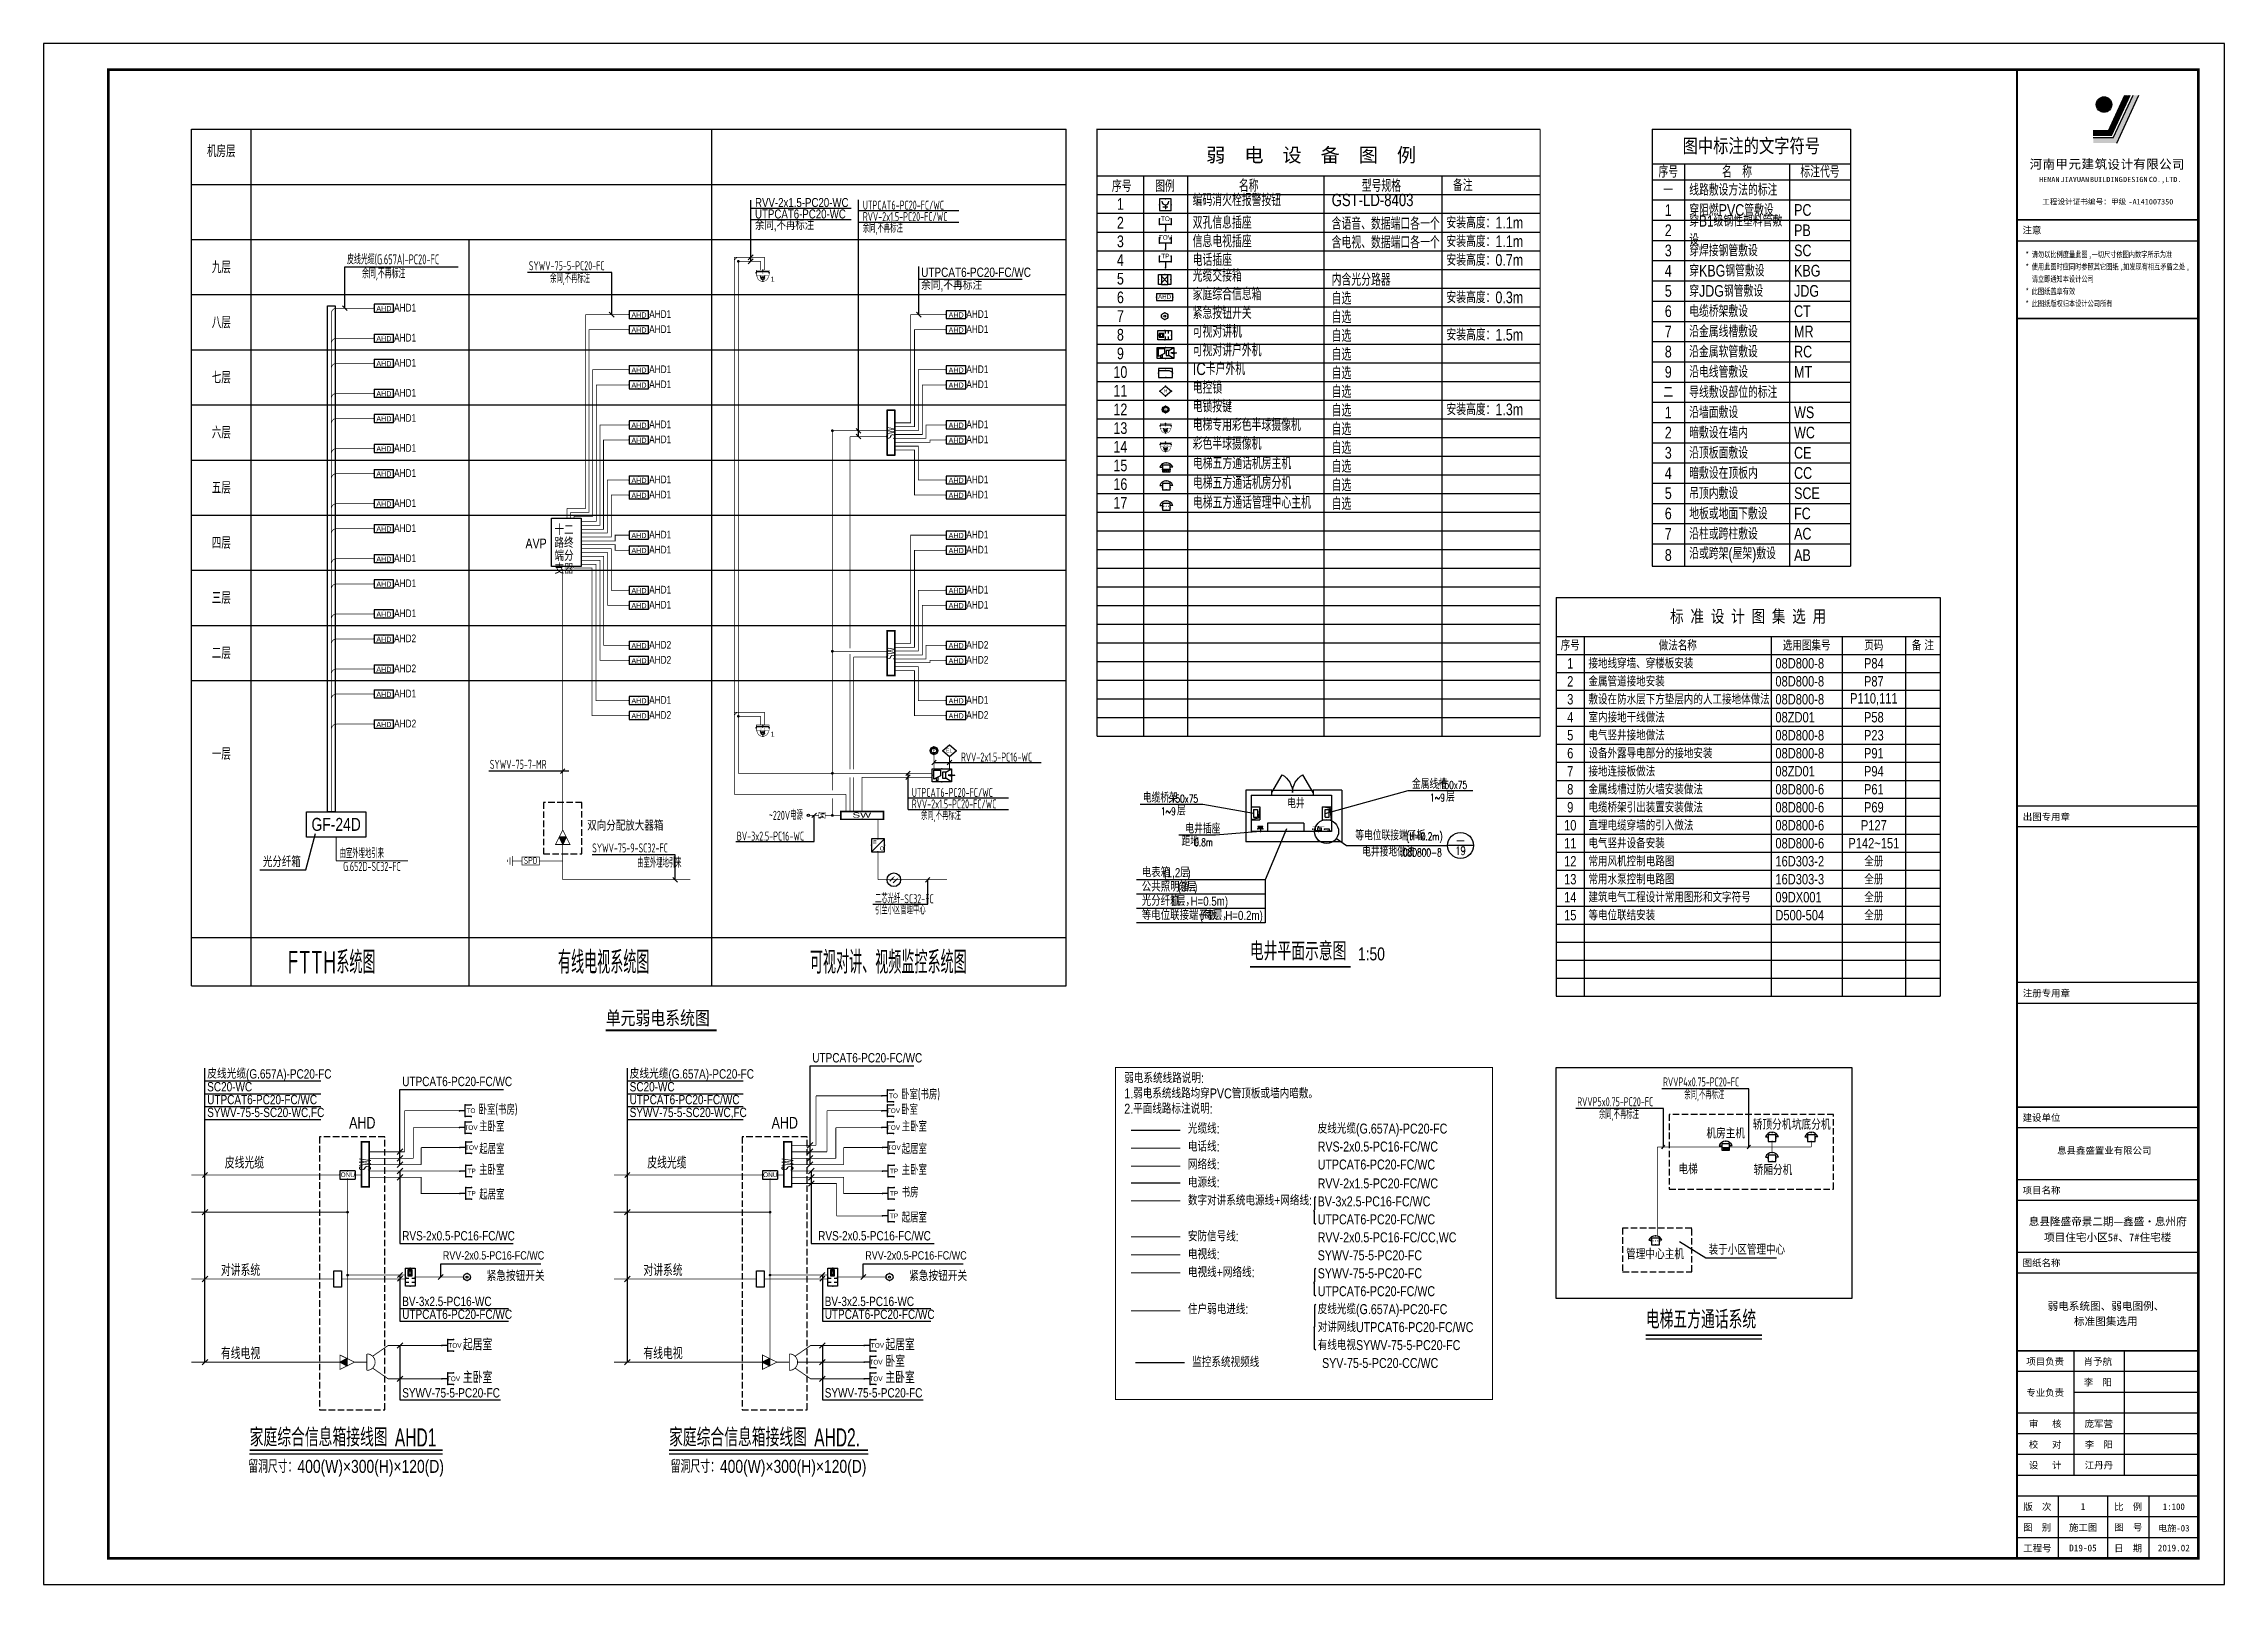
# Model space of a CAD drawing. Extents: x -993182 to -819982, y 169304 to 600104.
# Drawn here: x -993182 to -909082, y 421904 to 481304 of the extents above; entities that cross this region are included whole.
import ezdxf
from ezdxf.enums import TextEntityAlignment as Align

# ---------------------------------------------------------------- set-up
doc = ezdxf.new("R2010")
doc.units = 0
doc.header["$LTSCALE"] = 1000
doc.header["$MEASUREMENT"] = 0
doc.linetypes.add('DASH', pattern=[0.35, 0.25, -0.1])
for name, color, linetype in [('CABLETRAY', 4, 'Continuous'), ('DIM-箱柜', 3, 'Continuous'), ('DIM-系统', 3, 'Continuous'), ('DOTLN', 2, 'DASH'), ('ELEMENT', 3, 'Continuous'), ('EQUIP-安防', 3, 'Continuous'), ('EQUIP-插座', 3, 'Continuous'), ('EQUIP-消防', 3, 'Continuous'), ('EQUIP-电话', 3, 'Continuous'), ('EQUIP-箱柜', 3, 'Continuous'), ('EQUIP-通讯', 3, 'Continuous'), ('PUB_TEXT', 7, 'Continuous'), ('PUB_TITLE', 146, 'Continuous'), ('SIG_TEXT', 7, 'Continuous'), ('TEL_DIM', 3, 'Continuous'), ('TEL_IDEN', 3, 'Continuous'), ('TEL_LEAD', 3, 'Continuous'), ('TEL_SYMB', 3, 'Continuous'), ('TEL_TEXT', 7, 'Continuous'), ('TERM', 2, 'Continuous'), ('TK', 9, 'Continuous'), ('WALL', 4, 'Continuous'), ('WINDOW', 2, 'Continuous'), ('WIRE-信号', 4, 'TG_S'), ('WIRE-光纤', 210, 'TG_OC'), ('WIRE-光缆', 4, 'TG_OC'), ('WIRE-安防', 4, 'Continuous'), ('WIRE-消防电源', 50, 'TG_D'), ('WIRE-电视', 5, 'TG_TV'), ('WIRE-电话', 4, 'TG_F'), ('WIRE-系统', 4, 'Continuous'), ('WIRE-综合布线', 5, 'TG_GCS'), ('WIRE-网络', 6, 'TG_TD'), ('WIRE-通讯', 4, 'TG_TP'), ('填充', 8, 'Continuous')]:
    doc.layers.add(name, color=color, linetype=linetype)
doc.styles.add('300', font='', dxfattribs={"width": 0.75, "height": 300})
doc.styles.add('_TCH_DIM', font='SIMPLEX', dxfattribs={"bigfont": 'GBCBIG'})
doc.styles.add('_TCH_LABEL', font='COMPLEX', dxfattribs={"bigfont": 'GBCBIG'})
doc.styles.add('_TEL_ATTDEF', font='GBENOR', dxfattribs={"width": 0.8, "height": 3, "bigfont": 'GBCBIG'})
doc.styles.add('_TEL_DIM', font='ICED', dxfattribs={"width": 0.8, "height": 3.5, "bigfont": 'BZHZ'})
doc.styles.add('H1', font='')
doc.styles.get("Standard").update_dxf_attribs({"font": 'gbenor.shx', "bigfont": 'gbcbig.shx'})
doc.styles.add('TG_LINETYPE', font='ICED', dxfattribs={"width": 0.8, "height": 2, "bigfont": 'BZHZ'})
doc.styles.add('THT', font='simhei.ttf')
doc.styles.add('电-ele', font='ICED.shx', dxfattribs={"width": 0.8, "bigfont": 'BZHZ.shx'})
doc.styles.add('电-ele1', font='ICED.shx', dxfattribs={"width": 0.8, "bigfont": 'BZHZ.shx'})
doc.styles.add('电-图名', font='ICED.shx', dxfattribs={"width": 0.8, "bigfont": 'BZHZ.shx'})
doc.styles.add('黑体', font='simhei.ttf', dxfattribs={"width": 0.8})
doc.styles.get('300').set_extended_font_data('SimSun')
doc.styles.get('H1').set_extended_font_data('SimSun')
doc.linetypes.add('TG_D', pattern='A,1,-0.3,["D",TG_LINETYPE,S=0.1,R=0,X=-0.23,Y=-0.1],0', length=1.3)
doc.linetypes.add('TG_F', pattern='A,2,-0.4,["F",TG_LINETYPE,S=0.1,R=0,X=-0.28,Y=-0.15],0', length=2.4)
doc.linetypes.add('TG_GCS', pattern='A,1,-0.6,["GCS",TG_LINETYPE,S=0.1,R=0,X=-0.52,Y=-0.1],0', length=1.6)
doc.linetypes.add('TG_OC', pattern='A,1,-0.45,["OC",TG_LINETYPE,S=0.1,R=0,X=-0.38,Y=-0.1],0', length=1.45)
doc.linetypes.add('TG_S', pattern='A,1,-0.3,["S",TG_LINETYPE,S=0.1,R=0,X=-0.23,Y=-0.1],0', length=1.3)
doc.linetypes.add('TG_TD', pattern='A,1,-0.45,["TD",TG_LINETYPE,S=0.1,R=0,X=-0.38,Y=-0.1],0', length=1.45)
doc.linetypes.add('TG_TD+D', pattern='A,0.5,-0.75,["TD+D",TG_LINETYPE,S=0.1,R=0,X=-0.68,Y=-0.1],0', length=1.25)
doc.linetypes.add('TG_TD+TV', pattern='A,1,-0.9,["TD+TV",TG_LINETYPE,S=0.1,R=0,X=-0.82,Y=-0.1],0', length=1.9)
doc.linetypes.add('TG_TP', pattern='A,1,-0.45,["TP",TG_LINETYPE,S=0.1,R=0,X=-0.38,Y=-0.1],0', length=1.45)
doc.linetypes.add('TG_TV', pattern='A,1,-0.45,["TV",TG_LINETYPE,S=0.1,R=0,X=-0.38,Y=-0.1],0', length=1.45)
doc.linetypes.add('TG_V', pattern='A,1,-0.3,["V",TG_LINETYPE,S=0.1,R=0,X=-0.23,Y=-0.1],0', length=1.3)
doc.linetypes.add('TG_WS', pattern='A,1,-0.45,["WS",TG_LINETYPE,S=0.1,R=0,X=-0.38,Y=-0.1],0', length=1.45)

msp = doc.modelspace()

# ---------------------------------------------------------------- texts
at = {"style": '黑体'}
msp.add_text('弱  电  设  备  图  例', height=540, dxfattribs=at).set_placement((-944302, 476739, -3702), align=Align.CENTER)
at = {"style": '电-ele', "width": 0.8}
for s, height, p in [('1', 450, (-951657, 474896, -3702)), ('2', 450, (-951657, 474176, -3702)), ('3', 450, (-951657, 473456, -3702)), ('4', 450, (-951657, 472736, -3702)), ('5', 450, (-951657, 472016, -3702)), ('6', 450, (-951657, 471296, -3702)), ('7', 450, (-951657, 470576, -3702)), ('8', 450, (-951657, 469856, -3702)), ('9', 450, (-951657, 469136, -3702)), ('10', 450, (-951657, 468416, -3702)), ('11', 450, (-951657, 467696, -3702)), ('12', 450, (-951657, 466976, -3702)), ('13', 450, (-951657, 466256, -3702)), ('14', 450, (-951657, 465536, -3702)), ('15', 450, (-951657, 464816, -3702)), ('16', 450, (-951657, 464096, -3702)), ('17', 450, (-951657, 463376, -3702)), ('留洞尺寸：400(W)×300(H)×120(D)', 500, (-981518, 426202)), ('留洞尺寸：400(W)×300(H)×120(D)', 500, (-965226, 426202))]:
    msp.add_text(s, height=height, dxfattribs=at).set_placement(p, align=Align.CENTER)
for s, p in [('UTPCAT6-PC20-FC/WC', (-959341, 472309)), ('余同,不再标注', (-959341, 471814)), ('UTPCAT6-PC20-FC/WC', (-963537, 442025)), ('皮线光缆(G.657A)-PC20-FC', (-986873, 441404)), ('皮线光缆(G.657A)-PC20-FC', (-970581, 441404)), ('SC20-WC', (-986873, 440909)), ('UTPCAT6-PC20-FC/WC', (-986873, 440414)), ('UTPCAT6-PC20-FC/WC', (-979352, 441112)), ('SC20-WC', (-970581, 440909)), ('UTPCAT6-PC20-FC/WC', (-970581, 440414)), ('SYWV-75-5-SC20-WC,FC', (-986873, 439919)), ('SYWV-75-5-SC20-WC,FC', (-970581, 439919)), ('RVS-2x0.5-PC16-FC/WC', (-979353, 435163)), ('RVS-2x0.5-PC16-FC/WC', (-963311, 435163)), ('UTPCAT6-PC20-FC/WC', (-979352, 432137)), ('BV-3x2.5-PC16-WC', (-979352, 432632)), ('UTPCAT6-PC20-FC/WC', (-963059, 432137)), ('BV-3x2.5-PC16-WC', (-963059, 432632)), ('SYWV-75-5-PC20-FC', (-979352, 429108, 0)), ('SYWV-75-5-PC20-FC', (-963059, 429108, 0))]:
    msp.add_text(s, height=360, dxfattribs=at).set_placement(p)
at = {"color": 7, "style": '电-ele', "width": 0.8}
for s, p in [('AHD', (-981401, 439477)), ('AHD', (-965108, 439477)), ('皮线光缆', (-986194, 437934)), ('皮线光缆', (-969902, 437934)), ('对讲系统', (-986344, 433791)), ('对讲系统', (-970052, 433791)), ('有线电视', (-986344, 430585, 0)), ('起居室', (-977013, 430922, 0)), ('有线电视', (-970052, 430585, 0)), ('起居室', (-960721, 430922, 0)), ('卧室', (-960721, 430279, 0)), ('主卧室', (-977013, 429658, 0)), ('主卧室', (-960721, 429658, 0))]:
    msp.add_text(s, height=450, dxfattribs=at).set_placement(p)
at = {"insert": (-973479, 462763), "char_height": 400, "attachment_point": 1, "line_spacing_factor": 0.75, "style": '电-ele'}
msp.add_mtext_dynamic_manual_height_columns('十二路终端分支器', width=1033.23, gutter_width=17.5, heights=[1939], dxfattribs=at)
at = {"flags": 9}
msp.add_attdef('S', (-974735, 449795), '接地', height=0.0102, rotation=270, dxfattribs=at)
at = {"layer": 'DIM-箱柜', "color": 7, "width": 0.8}
for s, p in [('FTTH系统图', (-982079, 445447)), ('有线电视系统图', (-971583, 445447)), ('可视对讲、视频监控系统图', (-960608, 445447))]:
    msp.add_text(s, height=875, dxfattribs=at).set_placement(p, align=Align.CENTER)
at = {"layer": 'PUB_TITLE', "color": 0, "style": 'H1', "width": 1}
for s, p in [('弱电系统图、弱电图例、', (-913650, 432632)), ('标准图集选用', (-913657, 432046))]:
    msp.add_text(s, height=300, dxfattribs=at).set_placement(p, align=Align.MIDDLE_CENTER)
at = {"layer": 'PUB_TITLE', "color": 173, "style": 'H1'}
msp.add_text('电施-03', height=250, dxfattribs=at).set_placement((-911032, 424069), align=Align.MIDDLE_CENTER)
at = {"layer": 'SIG_TEXT', "color": 7, "style": '电-ele', "width": 0.8}
for s, p in [('安装高度：1.1m', (-939084, 474177, -3702)), ('安装高度：1.1m', (-939084, 473457, -3702)), ('安装高度：0.7m', (-939084, 472737, -3702)), ('安装高度：0.3m', (-939084, 471297, -3702)), ('安装高度：1.5m', (-939084, 469857, -3702)), ('安装高度：1.3m', (-939084, 466977, -3702))]:
    msp.add_text(s, height=450, dxfattribs=at).set_placement(p)
for p in [(-965142, 472221, -3474), (-965142, 454680, -5465)]:
    msp.add_text('1', height=200, dxfattribs=at).set_placement(p, align=Align.MIDDLE_LEFT)
at = {"layer": 'TEL_DIM', "style": '电-ele', "width": 0.8}
for p in [(-977787, 434424), (-961495, 434424)]:
    msp.add_text('RVV-2x0.5-PC16-FC/WC', height=324, dxfattribs=at).set_placement(p)
at = {"layer": 'TEL_LEAD', "color": 7, "style": '电-ele1', "width": 0.8}
msp.add_text('装于小区管理中心', height=400, dxfattribs=at).set_placement((-928969, 434613))
at = {"layer": 'TEL_SYMB', "color": 7}
for s, height, style, width, p in [('电井平面示意图', 700, '电-图名', 0.8, (-946665, 445960)), ('1:50', 500, '电-ele', 0.8, (-942497, 445960)), ('单元弱电系统图', 525.7, '黑体', 0.8, (-971505, 443476)), ('电梯五方通话系统', 700, '电-图名', 0.8, (-931395, 431764, 4086)), ('家庭综合信息箱接线图', 700, '_TEL_DIM', 0.8, (-985236, 427219)), ('AHD1', 700, '_TEL_DIM', 0.64, (-979636, 427219)), ('家庭综合信息箱接线图', 700, '_TEL_DIM', 0.8, (-969064, 427219)), ('AHD2.', 700, '_TEL_DIM', 0.64, (-963464, 427219))]:
    msp.add_text(s, height=height, dxfattribs=dict(at, style=style, width=width)).set_placement(p)
at = {"layer": 'TEL_TEXT', "color": 7, "width": 0.8}
for s, height, style, p in [('机房层', 459, '_TEL_DIM', (-986330, 476927)), ('九层', 459, '_TEL_DIM', (-986330, 472453)), ('AHD1', 297.6, '电-ele', (-979240, 470976, 0)), ('AHD1', 297.6, '电-ele', (-969404, 470728, 0)), ('AHD1', 297.6, '电-ele', (-957173, 470728, 0)), ('八层', 459, '_TEL_DIM', (-986330, 470328)), ('AHD1', 297.6, '电-ele', (-969404, 470148, 0)), ('AHD1', 297.6, '电-ele', (-957173, 470148, 0)), ('AHD1', 297.6, '电-ele', (-979240, 469818, 0)), ('七层', 459, '_TEL_DIM', (-986330, 468203)), ('AHD1', 297.6, '电-ele', (-979240, 468851, 0)), ('AHD1', 297.6, '电-ele', (-969404, 468603, 0)), ('AHD1', 297.6, '电-ele', (-957173, 468603, 0)), ('AHD1', 297.6, '电-ele', (-979240, 467693, 0)), ('AHD1', 297.6, '电-ele', (-969404, 468023, 0)), ('AHD1', 297.6, '电-ele', (-957173, 468023, 0)), ('AHD1', 297.6, '电-ele', (-979240, 466726, 0)), ('AHD1', 297.6, '电-ele', (-969404, 466478, 0)), ('AHD1', 297.6, '电-ele', (-957173, 466478, 0)), ('六层', 459, '_TEL_DIM', (-986330, 466078)), ('AHD1', 297.6, '电-ele', (-969404, 465898, 0)), ('AHD1', 297.6, '电-ele', (-957173, 465898, 0)), ('AHD1', 297.6, '电-ele', (-979240, 465568, 0)), ('五层', 459, '_TEL_DIM', (-986330, 463953)), ('AHD1', 297.6, '电-ele', (-979240, 464601, 0)), ('AHD1', 297.6, '电-ele', (-969404, 464353, 0)), ('AHD1', 297.6, '电-ele', (-957173, 464353, 0)), ('AHD1', 297.6, '电-ele', (-979240, 463443, 0)), ('AHD1', 297.6, '电-ele', (-969404, 463773, 0)), ('AHD1', 297.6, '电-ele', (-957173, 463773, 0)), ('AHD1', 297.6, '电-ele', (-979240, 462476, 0)), ('四层', 459, '_TEL_DIM', (-986330, 461828)), ('AHD1', 297.6, '电-ele', (-969404, 462228, 0)), ('AHD1', 297.6, '电-ele', (-969404, 461648, 0)), ('AHD1', 297.6, '电-ele', (-957173, 462228, 0)), ('AHD1', 297.6, '电-ele', (-957173, 461648, 0)), ('AHD1', 297.6, '电-ele', (-979240, 461318, 0)), ('三层', 459, '_TEL_DIM', (-986330, 459703)), ('AHD1', 297.6, '电-ele', (-979240, 460351, 0)), ('AHD1', 297.6, '电-ele', (-969404, 460103, 0)), ('AHD1', 297.6, '电-ele', (-957173, 460103, 0)), ('AHD1', 297.6, '电-ele', (-979240, 459193, 0)), ('AHD1', 297.6, '电-ele', (-969404, 459523, 0)), ('AHD1', 297.6, '电-ele', (-957173, 459523, 0)), ('AHD2', 297.6, '电-ele', (-979240, 458226, 0)), ('二层', 459, '_TEL_DIM', (-986330, 457578)), ('AHD2', 297.6, '电-ele', (-969404, 457978, 0)), ('AHD2', 297.6, '电-ele', (-969404, 457398, 0)), ('AHD2', 297.6, '电-ele', (-957173, 457978, 0)), ('AHD2', 297.6, '电-ele', (-957173, 457398, 0)), ('AHD2', 297.6, '电-ele', (-979240, 457068, 0)), ('AHD1', 297.6, '电-ele', (-979240, 456101, 0)), ('AHD1', 297.6, '电-ele', (-969404, 455853, 0)), ('AHD1', 297.6, '电-ele', (-957173, 455853, 0)), ('AHD2', 297.6, '电-ele', (-979240, 454943, 0)), ('AHD2', 297.6, '电-ele', (-969404, 455273, 0)), ('AHD2', 297.6, '电-ele', (-957173, 455273, 0)), ('一层', 459, '_TEL_DIM', (-986330, 453693)), ('轿顶分机', 405, '电-ele', (-926525, 439433, 4086)), ('坑底分机', 405, '电-ele', (-925014, 439433, 4086)), ('机房主机', 405, '电-ele', (-928314, 439094, 4086)), ('电梯', 405, '电-ele', (-929764, 437710, 4086)), ('轿厢分机', 405, '电-ele', (-926491, 437681, 4086)), ('管理中心主机', 405, '电-ele', (-931038, 434438, 4086))]:
    msp.add_text(s, height=height, dxfattribs=dict(at, style=style)).set_placement(p, align=Align.CENTER)
at = {"layer": 'TEL_TEXT', "style": '电-ele', "width": 0.8}
for s, height, p in [('序号', 450, (-951984, 475588, -3702)), ('图例', 450, (-950315, 475588, -3702)), ('弱电系统线路说明:', 384.8, (-951507, 441228, 4086)), ('光缆线:', 384.8, (-949053, 439283, 4086)), ('电话线:', 384.8, (-949053, 438591, 4086)), ('皮线光缆(G.657A)-PC20-FC', 384.75, (-944048, 439283, 4086)), ('网络线:', 384.8, (-949053, 437898, 4086)), ('UTPCAT6-PC20-FC/WC', 384.75, (-944048, 437898, 4086)), ('RVS-2x0.5-PC16-FC/WC', 384.75, (-944048, 438591, 4086)), ('电源线:', 384.8, (-949053, 437205, 4086)), ('RVV-2x1.5-PC20-FC/WC', 384.75, (-944048, 437169, 4086)), ('数字对讲系统电源线+网络线:', 384.75, (-949053, 436513, 4086)), ('BV-3x2.5-PC16-FC/WC', 384.75, (-944048, 436476, 4086)), ('UTPCAT6-PC20-FC/WC', 384.75, (-944048, 435784, 4086)), ('安防信号线:', 384.8, (-949053, 435128, 4086)), ('电视线:', 384.8, (-949053, 434435, 4086)), ('RVV-2x0.5-PC16-FC/CC,WC', 384.75, (-944048, 435091, 4086)), ('电视线+网络线:', 384.8, (-949053, 433743, 4086)), ('SYWV-75-5-PC20-FC', 384.75, (-944048, 434399, 4086)), ('SYWV-75-5-PC20-FC', 384.75, (-944048, 433706, 4086)), ('UTPCAT6-PC20-FC/WC', 384.75, (-944048, 433014, 4086)), ('住户弱电进线:', 384.8, (-949053, 432321, 4086)), ('皮线光缆(G.657A)-PC20-FC', 384.75, (-944048, 432321, 4086)), ('对讲网线UTPCAT6-PC20-FC/WC', 384.75, (-944048, 431629, 4086)), ('监控系统视频线', 384.8, (-948885, 430280, 4086)), ('有线电视SYWV-75-5-PC20-FC', 384.75, (-944048, 430936, 4086)), ('SYV-75-5-PC20-CC/WC', 384.75, (-943880, 430244, 4086))]:
    msp.add_text(s, height=height, dxfattribs=at).set_placement(p)
at = {"layer": 'TEL_TEXT', "color": 7, "width": 0.8}
for s, height, style, p in [('名称', 473.7, '电-ele', (-947089, 475588, -3702)), ('型号规格', 473.7, '电-ele', (-942349, 475588, -3702)), ('备注', 450, '电-ele', (-938830, 475616, -3702)), ('双孔信息插座', 473.7, '电-ele', (-948869, 474167, -3702)), ('含语音、数据端口各一个', 473.68, '电-ele', (-943509, 474126, -3702)), ('信息电视插座', 473.7, '电-ele', (-948869, 473447, -3702)), ('含电视、数据端口各一个', 473.68, '电-ele', (-943509, 473406, -3702)), ('电话插座', 473.7, '电-ele', (-948869, 472727, -3702)), ('内含光分路器', 473.7, '电-ele', (-943509, 471966, -3702)), ('自选', 473.7, '电-ele', (-943509, 471246, -3702)), ('自选', 473.7, '电-ele', (-943509, 470526, -3702)), ('自选', 473.7, '电-ele', (-943509, 469806, -3702)), ('自选', 473.7, '电-ele', (-943509, 469086, -3702)), ('自选', 473.7, '电-ele', (-943509, 468366, -3702)), ('自选', 473.7, '电-ele', (-943509, 467646, -3702)), ('自选', 473.7, '电-ele', (-943509, 466926, -3702)), ('自选', 473.7, '电-ele', (-943509, 466206, -3702)), ('自选', 473.7, '电-ele', (-943509, 465486, -3702)), ('自选', 473.7, '电-ele', (-943509, 464766, -3702)), ('自选', 473.7, '电-ele', (-943509, 464046, -3702)), ('自选', 473.7, '电-ele', (-943509, 463326, -3702)), ('AVP', 382.5, '_TEL_DIM', (-974600, 461842)), ('双向分配放大器箱', 382.5, '_TEL_DIM', (-972220, 450963)), ('光分纤箱', 416.7, '_TEL_DIM', (-984727, 449555)), ('1.弱电系统线路均穿PVC管顶板或墙内暗敷。', 384.75, '电-ele', (-951507, 440639, 4086)), ('2.平面线路标注说明:', 384.75, '电-ele', (-951507, 440048, 4086)), ('紧急按钮开关', 405, '电-ele', (-976096, 433598)), ('紧急按钮开关', 405, '电-ele', (-959803, 433598))]:
    msp.add_text(s, height=height, dxfattribs=dict(at, style=style)).set_placement(p)
at = {"layer": 'TEL_TEXT', "color": 7, "style": '电-ele', "width": 0.8}
for s, p in [('RVV-2x1.5-PC20-WC', (-965746, 475003, -2892)), ('余同,不再标注', (-965746, 474123, -2892)), ('UTPCAT6-PC20-WC', (-965746, 474563, -2892))]:
    msp.add_text(s, height=348.5, rotation=360, dxfattribs=at).set_placement(p)
at = {"layer": 'TEL_TEXT', "color": 7}
for s, height, rotation, width, p in [('UTPCAT6-PC20-FC/WC', 348.5, 360, 0.7, (-961589, 474902)), ('余同,不再标注', 348.5, 360, 0.7, (-961589, 474022)), ('RVV-2x1.5-PC20-FC/WC', 348.5, 360, 0.7, (-961589, 474462)), ('起居室', 405, 0, 0.8, (-976383, 436738)), ('起居室', 405, 0, 0.8, (-960091, 435853))]:
    msp.add_text(s, height=height, rotation=rotation, dxfattribs=dict(at, width=width)).set_placement(p)
at = {"layer": 'TEL_TEXT', "color": 7, "style": '电-ele', "width": 0.8}
for s, height, p in [('编码消火栓报警按钮', 473.7, (-948869, 474896, -3702)), ('GST-LD-8403', 473.68, (-943509, 474896, -3702)), ('光缆交接箱', 473.7, (-948869, 471985, -3702)), ('家庭综合信息箱', 473.7, (-948869, 471265, -3702)), ('紧急按钮开关', 473.7, (-948869, 470545, -3702)), ('可视对讲机', 473.7, (-948869, 469825, -3702)), ('可视对讲户外机', 473.7, (-948869, 469105, -3702)), ('IC卡户外机', 473.7, (-948869, 468385, -3702)), ('电控锁', 473.7, (-948869, 467665, -3702)), ('电锁按键', 473.7, (-948869, 466945, -3702)), ('电梯专用彩色半球摄像机', 473.68, (-948869, 466225, -3702)), ('彩色半球摄像机', 473.7, (-948869, 465505, -3702)), ('电梯五方通话机房主机', 474, (-948859, 464751, -3702)), ('电梯五方通话机房分机', 474, (-948859, 463991, -3702)), ('电梯五方通话管理中心主机', 474, (-948859, 463231, -3702))]:
    msp.add_text(s, height=height, dxfattribs=at).set_placement(p, align=Align.BOTTOM_LEFT)
at = {"layer": 'TEL_TEXT', "color": 7}
for s, height, width, p in [('皮线光缆(G.657A)-PC20-FC', 379.63, 0.7, (-981478, 472798)), ('余同,不再标注', 379.6, 0.7, (-980904, 472260)), ('SYWV-75-5-PC20-FC', 348.5, 0.7, (-974469, 472567)), ('余同,不再标注', 348.5, 0.7, (-973650, 472076)), ('余同,不再标注', 348.5, 0.7, (-973650, 472076)), ('余同,不再标注', 348.5, 0.7, (-973650, 472076)), ('SYWV-75-7-MR', 348.5, 0.7, (-975973, 453344)), ('RVV-2x1.5-PC16-WC', 348.5, 0.7, (-957805, 453624)), ('UTPCAT6-PC20-FC/WC', 348.5, 0.7, (-959702, 452259)), ('~220V电源', 348.5, 0.7, (-965215, 451378)), ('RVV-2x1.5-PC20-FC/WC', 348.5, 0.7, (-959702, 451819)), ('余同,不再标注', 348.5, 0.7, (-959345, 451379)), ('BV-3x2.5-PC16-WC', 348.5, 0.7, (-966448, 450577)), ('由室外埋地引来', 348.5, 0.7, (-981767, 449904)), ('SYWV-75-9-SC32-FC', 348.5, 0.7, (-972026, 450121)), ('G.652D-SC32-FC', 348.5, 0.7, (-981630, 449406)), ('由室外埋地引来', 348.5, 0.7, (-970291, 449542)), ('二芯光纤-SC32-FC', 348.5, 0.7, (-961120, 448160)), ('引至小区管理中心', 348.5, 0.7, (-961120, 447733)), ('卧室(书房)', 405, 0.8, (-960116, 440599)), ('RVVP5x0.75-PC20-FC', 348.5, 0.7, (-934039, 440337, 4086)), ('RVVP4x0.75-PC20-FC', 348.5, 0.7, (-930728, 441102, 4086)), ('余同,不再标注', 348.5, 0.7, (-929909, 440612, 4086)), ('余同,不再标注', 348.5, 0.7, (-929909, 440612, 4086)), ('余同,不再标注', 348.5, 0.7, (-929909, 440612, 4086)), ('卧室(书房)', 405, 0.8, (-976408, 440010)), ('卧室', 405, 0.8, (-960116, 440010)), ('余同,不再标注', 348.5, 0.7, (-933202, 439847, 4086)), ('余同,不再标注', 348.5, 0.7, (-933202, 439847, 4086)), ('余同,不再标注', 348.5, 0.7, (-933202, 439847, 4086)), ('主卧室', 405, 0.8, (-976383, 439360)), ('主卧室', 405, 0.8, (-960091, 439360)), ('起居室', 405, 0.8, (-976383, 438494)), ('起居室', 405, 0.8, (-960091, 438494)), ('主卧室', 405, 0.8, (-976383, 437687)), ('主卧室', 405, 0.8, (-960091, 437687)), ('书房', 405, 0.8, (-960091, 436821))]:
    msp.add_text(s, height=height, dxfattribs=dict(at, width=width)).set_placement(p)
at = {"layer": 'TEL_TEXT', "style": '_TEL_DIM', "width": 0.8}
msp.add_text('GF-24D', height=500, dxfattribs=at).set_placement((-981901, 450953), align=Align.CENTER)
at = {"layer": 'TEL_TEXT', "color": 7, "width": 0.8}
msp.add_text('SPD', height=250, dxfattribs=at).set_placement((-974402, 449686), align=Align.CENTER)

# ---------------------------------------------------------------- blocks, each defined once
blk = doc.blocks.new('*T98')
at = {"color": 0, "linetype": 'ByBlock', "lineweight": -2}
for p, q in [((0, 0), (7657, 0)), ((0, 0), (0, -1333)), ((7657, 0), (7657, -1333)), ((0, -1944), (0, -16849)), ((1253, -1944), (1253, -16849)), ((5299, -1944), (5299, -16849)), ((7657, -1944), (7657, -16849)), ((0, -2724), (7657, -2724)), ((0, -3504), (7657, -3504)), ((0, -4284), (7657, -4284)), ((0, -5064), (7657, -5064)), ((0, -5844), (7657, -5844)), ((0, -6624), (7657, -6624)), ((0, -7404), (7657, -7404)), ((0, -8184), (7657, -8184)), ((0, -8964), (7657, -8964)), ((0, -9744), (7657, -9744)), ((0, -10524), (7657, -10524)), ((0, -11304), (7657, -11304)), ((0, -12084), (7657, -12084)), ((0, -12864), (7657, -12864)), ((0, -13644), (7657, -13644)), ((0, -14424), (7657, -14424)), ((0, -15204), (7657, -15204)), ((0, -15984), (7657, -15984)), ((0, -16849), (7657, -16849))]:
    blk.add_line(p, q, dxfattribs=at)
at = {"color": 0, "linetype": 'ByBlock', "lineweight": 25}
for p, q in [((0, -1333), (7657, -1333)), ((0, -1333), (0, -1944)), ((1253, -1333), (1253, -1944)), ((5299, -1333), (5299, -1944)), ((7657, -1333), (7657, -1944)), ((0, -1944), (7657, -1944))]:
    blk.add_line(p, q, dxfattribs=at)
at = {"color": 0}
for s, insert, char_height, width, attachment_point, style in [('图中标注的文字符号', (3828, -666), 540, 7656.75, 5, '黑体'), ('序号', (626, -1638), 450, 1242.07, 5, '电-ele'), ('名   称', (3276, -1638), 450, 4035.42, 5, '电-ele'), ('标注代号', (6478, -1638), 450, 2346.97, 5, '电-ele'), ('一', (626, -2334), 450, 892.87, 5, '电-ele'), ('线路敷设方法的标注', (1433, -2334), 450, 3686.22, 4, '电-ele'), ('1', (626, -3114), 450, 892.87, 5, '电-ele'), ('穿阻燃PVC管敷设', (1433, -3114), 450, 3686.22, 4, '电-ele'), ('PC', (5479, -3114), 450, 1997.77, 4, '电-ele'), ('2', (626, -3894), 450, 892.87, 5, '电-ele'), ('穿B1级{\\A1;\\C256;钢性塑料管}敷设', (1433, -3894), 430, 3686.22, 4, '电-ele'), ('PB', (5479, -3894), 450, 1997.77, 4, '电-ele'), ('3', (626, -4674), 450, 892.87, 5, '电-ele'), ('穿焊接钢管敷设', (1433, -4674), 450, 3686.22, 4, '电-ele'), ('SC', (5479, -4674), 450, 1997.77, 4, '电-ele'), ('4', (626, -5454), 450, 892.87, 5, '电-ele'), ('穿KBG钢管敷设', (1433, -5454), 450, 3686.22, 4, '电-ele'), ('KBG', (5479, -5454), 450, 1997.77, 4, '电-ele'), ('5', (626, -6234), 450, 892.87, 5, '电-ele'), ('穿JDG钢管敷设', (1433, -6234), 450, 3686.22, 4, '电-ele'), ('JDG', (5479, -6234), 450, 1997.77, 4, '电-ele'), ('6', (626, -7014), 450, 892.87, 5, '电-ele'), ('7', (626, -7794), 450, 892.87, 5, '电-ele'), ('沿金属线槽敷设', (1433, -7794), 450, 3686.22, 4, '电-ele'), ('电缆桥架敷设', (1433, -7014), 450, 3686.22, 4, '电-ele'), ('CT', (5479, -7014), 450, 1997.77, 4, '电-ele'), ('MR', (5479, -7794), 450, 1997.77, 4, '电-ele'), ('8', (626, -8574), 450, 892.87, 5, '电-ele'), ('沿金属软管敷设', (1433, -8574), 450, 3686.22, 4, '电-ele'), ('RC', (5479, -8574), 450, 1997.77, 4, '电-ele'), ('9', (626, -9354), 450, 892.87, 5, '电-ele'), ('沿电线管敷设', (1433, -9354), 450, 3686.22, 4, '电-ele'), ('MT', (5479, -9354), 450, 1997.77, 4, '电-ele'), ('二', (626, -10134), 450, 892.87, 5, '电-ele'), ('导线敷设部位的标注', (1433, -10134), 450, 3686.22, 4, '电-ele'), ('1', (626, -10914), 450, 892.87, 5, '电-ele'), ('沿墙面敷设', (1433, -10914), 450, 3686.22, 4, '电-ele'), ('WS', (5479, -10914), 450, 1997.77, 4, '电-ele'), ('2', (626, -11694), 450, 892.87, 5, '电-ele'), ('暗敷设在墙内', (1433, -11694), 450, 3686.22, 4, '电-ele'), ('WC', (5479, -11694), 450, 1997.77, 4, '电-ele'), ('3', (626, -12474), 450, 892.87, 5, '电-ele'), ('沿顶板面敷设', (1433, -12474), 450, 3686.22, 4, '电-ele'), ('CE', (5479, -12474), 450, 1997.77, 4, '电-ele'), ('4', (626, -13254), 450, 892.87, 5, '电-ele'), ('暗敷设在顶板内', (1433, -13254), 450, 3686.22, 4, '电-ele'), ('CC', (5479, -13254), 450, 1997.77, 4, '电-ele'), ('5', (626, -14034), 450, 892.87, 5, '电-ele'), ('吊顶内敷设', (1433, -14034), 450, 3686.22, 4, '电-ele'), ('SCE', (5479, -14034), 450, 1997.77, 4, '电-ele'), ('6', (626, -14814), 450, 892.87, 5, '电-ele'), ('地板或地面下敷设', (1433, -14814), 450, 3686.22, 4, '电-ele'), ('FC', (5479, -14814), 450, 1997.77, 4, '电-ele'), ('7', (626, -15594), 450, 892.87, 5, '电-ele'), ('沿柱或跨柱敷设', (1433, -15594), 450, 3686.22, 4, '电-ele'), ('AC', (5479, -15594), 450, 1997.77, 4, '电-ele'), ('8', (626, -16416), 450, 892.87, 5, '电-ele'), ('沿或跨架(屋架)敷设', (1433, -16416), 450, 3686.22, 4, '电-ele'), ('AB', (5479, -16416), 450, 1997.77, 4, '电-ele')]:
    blk.add_mtext(s, dxfattribs=dict(at, insert=insert, char_height=char_height, width=width, attachment_point=attachment_point, style=style))
blk = doc.blocks.new('$element$00000606')
at = {"const_width": 0.0233}
blk.add_lwpolyline([(0, 0), (0, -0.267)], dxfattribs=at)
blk.add_lwpolyline([(-0.233, -0.267), (0.233, -0.267), (0, -0.733), (-0.233, -0.267)], close=True, dxfattribs=at)
at = {"flags": 9}
blk.add_attdef('S', (0, 0), '', height=0.00000667, dxfattribs=at)
blk = doc.blocks.new('$equip$00002332')
for p, q in [((-0.738, 0.276), (-0.738, -0.324)), ((0.762, 0.276), (-0.738, 0.276)), ((0.762, -0.324), (0.762, 0.276)), ((-0.738, -0.324), (0.762, -0.324))]:
    blk.add_line(p, q)
at = {"const_width": 0.05}
blk.add_lwpolyline([(-0.738, 0.276), (0.762, 0.276), (0.762, -0.324), (-0.738, -0.324), (-0.738, 0.276), (0.762, 0.276)], dxfattribs=at)
for p in [(0.012, 0.276), (-0.738, -0.024), (0.012, -0.324), (0.762, -0.024)]:
    blk.add_point(p)
at = {"color": 7, "style": '_TEL_DIM'}
blk.add_attdef('$TEXT$', text='', height=0.4, dxfattribs=at).set_placement((0, 0), align=Align.MIDDLE_CENTER)
at = {"color": 7, "flags": 1}
blk.add_attdef('A', text='', height=0.00002, dxfattribs=at).set_placement((0, 0), align=Align.MIDDLE_CENTER)
blk = doc.blocks.new('$equip$00002646')
at = {"linetype": 'Continuous'}
for p, q in [((-0.75, 0.5), (0.75, 0.5)), ((-0.75, -0.5), (-0.75, 0.5)), ((-0.62, 0.39), (-0.09, 0.39)), ((-0.62, -0.31), (-0.62, 0.39)), ((-0.09, 0.39), (-0.09, -0.05)), ((0.31, 0.23), (0.06, 0.23)), ((0.06, 0.23), (0.06, -0.23)), ((0.31, 0.23), (0.75, 0.5)), ((0.31, -0.23), (0.31, 0.23)), ((0.69, 0.04), (0.5, 0)), ((0.5, 0), (0.69, -0.04)), ((0.53, 0), (1.01, 0)), ((0.69, -0.04), (0.69, 0.04)), ((0.75, 0.5), (0.75, -0.5)), ((0.83, -0.04), (0.83, 0.04)), ((0.83, 0.04), (1.01, 0)), ((1.01, 0), (0.83, -0.04)), ((0.75, -0.5), (-0.75, -0.5)), ((-0.09, -0.05), (-0.62, -0.31)), ((-0.44, -0.22), (-0.44, -0.41)), ((-0.44, -0.41), (-0.27, -0.41)), ((-0.27, -0.41), (-0.27, -0.14)), ((0.06, -0.23), (0.31, -0.23)), ((0.75, -0.5), (0.31, -0.23))]:
    blk.add_line(p, q, dxfattribs=at)
at = {"const_width": 0.04}
blk.add_lwpolyline([(-0.75, 0.5), (-0.75, -0.5), (0.75, -0.5), (0.75, 0.5), (-0.75, 0.5), (-0.75, -0.5)], dxfattribs=at)
for p in [(-0.75, 0), (0, 0.5), (0.75, 0), (0, -0.5)]:
    blk.add_point(p)
for points in [[(0.5, 0), (0.69, -0.04), (0.69, 0.04)], [(1.01, 0), (0.83, -0.04), (0.83, 0.04)]]:
    blk.add_solid(points)
at = {"color": 7, "style": '_TEL_DIM', "flags": 1}
blk.add_attdef('A', text='', height=0.000025, dxfattribs=at).set_placement((0, 0), align=Align.MIDDLE_CENTER)
blk = doc.blocks.new('$element$00000145')
at = {"linetype": 'Continuous'}
blk.add_line((-0.14, -0.47), (-0.14, -0.69), dxfattribs=at)
at = {"const_width": 0.0233}
for points in [[(0, -0.25), (0, 0)], [(0, -0.75), (0, -1)]]:
    blk.add_lwpolyline(points, dxfattribs=at)
at = {"linetype": 'Continuous', "const_width": 0.0233}
blk.add_lwpolyline([(-0.25, -0.25), (0.25, -0.25), (0.25, -0.75), (-0.25, -0.75)], close=True, dxfattribs=at)
blk.add_lwpolyline([(-0.25, -0.25), (0.25, -0.75)], dxfattribs=at)
at = {"linetype": 'Continuous'}
for centre, radius, start, end in [((0.16, -0.49), 0.0687, 105.8843, 274.8624), ((0.14, -0.36), 0.0666, 266.097, 103.4369)]:
    blk.add_arc(centre, radius, start, end, dxfattribs=at)
at = {"flags": 9}
blk.add_attdef('S', (0, 0), '', height=0.00000667, dxfattribs=at)
blk = doc.blocks.new('$TelecSys$00000011')
at = {"const_width": 0.5}
blk.add_lwpolyline([(-0.25, 0, 1), (0.25, 0, 1)], format="xyb", close=True, dxfattribs=at)
blk = doc.blocks.new('$equip$00002474')
for p, q in [((-0.52, 0), (0, 0.44)), ((0, -0.44), (-0.52, 0)), ((0, 0.44), (0.52, 0)), ((0.52, 0), (0, -0.44))]:
    blk.add_line(p, q)
at = {"const_width": 0.05}
blk.add_lwpolyline([(0, 0.44), (-0.52, 0), (0, -0.44), (0.52, 0), (0, 0.44), (-0.52, 0)], dxfattribs=at)
for p in [(-0.52, 0), (0, 0.44), (0.52, 0), (0, -0.44)]:
    blk.add_point(p)
at = {"color": 7, "style": '_TEL_DIM'}
blk.add_attdef('$TEXT$', text='', height=0.3, dxfattribs=at).set_placement((0.03, 0.01), align=Align.MIDDLE_CENTER)
at = {"color": 7, "style": '_TEL_DIM', "flags": 1}
blk.add_attdef('A', text='', height=0.00002, dxfattribs=at).set_placement((0, 0), align=Align.MIDDLE_CENTER)
blk = doc.blocks.new('$equip$00002375')
at = {"const_width": 0.04}
blk.add_lwpolyline([(0, 0.3, -1), (0, -0.3, -1), (0, 0.3, -0.254955)], format="xyb", dxfattribs=at)
for radius in [0.3, 0.2]:
    blk.add_circle((0, 0), radius)
for p in [(-0.3, 0), (0, 0.3), (0.3, 0), (0, -0.3)]:
    blk.add_point(p)
at = {"color": 7, "style": '_TEL_DIM'}
blk.add_attdef('$TEXT$', text='', height=0.24, dxfattribs=at).set_placement((0, 0), align=Align.MIDDLE_CENTER)
at = {"color": 7, "style": '_TEL_DIM', "flags": 1}
blk.add_attdef('A', text='', height=0.00002, dxfattribs=at).set_placement((0, 0), align=Align.MIDDLE_CENTER)
blk = doc.blocks.new('$equip$00002383')
for p, q in [((0.5, 0.5), (-0.5, -0.5)), ((0.5, 0.5), (-0.5, 0.5)), ((-0.5, 0.5), (-0.5, -0.5)), ((0.5, -0.5), (0.5, 0.5)), ((-0.5, -0.5), (0.5, -0.5))]:
    blk.add_line(p, q)
at = {"const_width": 0.05}
blk.add_lwpolyline([(-0.5, 0.5), (0.5, 0.5), (0.5, -0.5), (-0.5, -0.5), (-0.5, 0.5), (0.5, 0.5)], dxfattribs=at)
for p in [(-0.5, 0), (0, 0.5), (0.5, 0), (0, -0.5)]:
    blk.add_point(p)
at = {"color": 7, "linetype": 'DASH', "style": '_TEL_DIM'}
blk.add_attdef('E', text='', height=0.3, dxfattribs=at).set_placement((-0.24, 0.25), align=Align.MIDDLE_CENTER)
at = {"color": 7, "style": '_TEL_DIM', "flags": 1}
blk.add_attdef('A', text='', height=0.00002, dxfattribs=at).set_placement((0, 0), align=Align.MIDDLE_CENTER)
at = {"color": 7, "style": '_TEL_DIM'}
blk.add_attdef('$TEXT$', text='', height=0.3, dxfattribs=at).set_placement((0.3, -0.24), align=Align.MIDDLE_CENTER)
blk = doc.blocks.new('$equip$00002334')
for p, q in [((-0.75, 0.3), (-0.75, -0.3)), ((0.75, 0.3), (-0.75, 0.3)), ((0.75, -0.3), (0.75, 0.3)), ((-0.75, -0.3), (0.75, -0.3))]:
    blk.add_line(p, q)
at = {"const_width": 0.06}
blk.add_lwpolyline([(-0.75, 0.3), (0.75, 0.3), (0.75, -0.3), (-0.75, -0.3), (-0.75, 0.3), (0.75, 0.3)], dxfattribs=at)
for p in [(-0.75, 0), (0, 0.3), (0.75, 0), (0, -0.3)]:
    blk.add_point(p)
at = {"color": 7, "style": '_TEL_DIM'}
blk.add_attdef('$TEXT$', text='', height=0.4, dxfattribs=at).set_placement((-0.01, 0.03), align=Align.MIDDLE_CENTER)
at = {"color": 7, "flags": 1}
blk.add_attdef('A', text='', height=0.00002, dxfattribs=at).set_placement((0, 0), align=Align.MIDDLE_CENTER)
blk = doc.blocks.new('$element$00000673')
at = {"const_width": 0.0233}
blk.add_lwpolyline([(0, 0), (0, -0.352)], dxfattribs=at)
blk.add_lwpolyline([(-0.235, -0.352), (0.235, -0.352, -1), (-0.235, -0.352, -0.186831)], format="xyb", close=True, dxfattribs=at)
at = {"flags": 9}
blk.add_attdef('S', (0, 0), '', height=0.00000667, dxfattribs=at)
blk = doc.blocks.new('$equip$00001802')
for p, q in [((-0.5, 0.5), (-0.5, 1)), ((0.5, 0.5), (-0.5, 0.5)), ((0, 0.5), (0, 0)), ((0.5, 1), (0.5, 0.5))]:
    blk.add_line(p, q)
for p in [(-0.5, 1), (-0.5, 0.5), (0, 0), (0.5, 1), (0.5, 0.5)]:
    blk.add_point(p)
at = {"color": 7, "style": '_TEL_DIM'}
blk.add_attdef('$TEXT$', text='', height=0.4, dxfattribs=at).set_placement((0, 1), align=Align.MIDDLE_CENTER)
at = {"color": 7, "style": '_TEL_DIM', "flags": 1}
blk.add_attdef('A', text='', height=0.00002, dxfattribs=at).set_placement((0, 0), align=Align.MIDDLE_CENTER)
blk = doc.blocks.new('$equip$00002479')
at = {"const_width": 0.04}
blk.add_lwpolyline([(-0.3, 0, 1), (0.3, 0, 1), (-0.3, 0, 0.942883)], format="xyb", dxfattribs=at)
for radius in [0.3, 0.0841]:
    blk.add_circle((0, 0), radius)
for p in [(-0.3, 0), (0, 0.3), (0.3, 0), (0, -0.3)]:
    blk.add_point(p)
at = {"color": 7, "style": '_TEL_DIM', "flags": 1}
blk.add_attdef('A', text='', height=0.00002, dxfattribs=at).set_placement((0, 0), align=Align.MIDDLE_CENTER)
blk = doc.blocks.new('$equip$00002625')
at = {"linetype": 'Continuous'}
for p, q in [((-0.62, -0.42), (-0.62, 0.42)), ((-0.62, 0.42), (0.63, 0.42)), ((0.07, 0.13), (0.07, 0.42)), ((0.35, 0.13), (0.35, 0.42)), ((0.63, 0.42), (0.63, -0.42)), ((0.63, -0.42), (-0.62, -0.42)), ((0.07, -0.42), (0.07, -0.13)), ((0.35, -0.42), (0.35, -0.13))]:
    blk.add_line(p, q, dxfattribs=at)
for p, q in [((-0.09, 0.15), (-0.5, 0.15)), ((-0.5, 0.15), (-0.5, -0.2)), ((-0.17, 0.07), (-0.42, 0.07)), ((-0.42, 0.07), (-0.42, -0.12)), ((-0.17, -0.12), (-0.17, 0.07)), ((-0.09, -0.2), (-0.09, 0.15)), ((-0.5, -0.2), (-0.09, -0.2)), ((-0.42, -0.12), (-0.17, -0.12))]:
    blk.add_line(p, q)
at = {"const_width": 0.04}
blk.add_lwpolyline([(-0.62, 0.42), (0.63, 0.42), (0.63, -0.42), (-0.62, -0.42), (-0.62, 0.42), (0.63, 0.42)], dxfattribs=at)
for p in [(-0.62, 0), (0, 0.42), (0.63, 0), (0, -0.42)]:
    blk.add_point(p)
at = {"color": 7, "style": '_TEL_DIM', "flags": 1}
blk.add_attdef('A', text='', height=0.000025, dxfattribs=at).set_placement((0, 0), align=Align.MIDDLE_CENTER)
blk = doc.blocks.new('$equip$00002566')
for p, q in [((0.65, 0.35), (-0.65, 0.35)), ((-0.65, 0.35), (-0.65, -0.35)), ((0.65, 0.35), (0.65, -0.35)), ((-0.65, -0.35), (0.65, -0.35))]:
    blk.add_line(p, q)
at = {"const_width": 0.04}
blk.add_lwpolyline([(-0.65, 0.35), (-0.65, -0.35), (0.65, -0.35), (0.65, 0.35), (-0.65, 0.35), (-0.65, -0.35)], dxfattribs=at)
for p in [(-0.65, 0), (0, 0.35), (0.65, 0), (0, -0.35)]:
    blk.add_point(p)
at = {"color": 7, "style": '_TEL_DIM'}
blk.add_attdef('$TEXT$', text='', height=0.4, dxfattribs=at).set_placement((0.02, 0.02), align=Align.MIDDLE_CENTER)
at = {"color": 7, "style": '_TEL_DIM', "flags": 1}
blk.add_attdef('A', text='', height=0.00002, dxfattribs=at).set_placement((0, 0), align=Align.MIDDLE_CENTER)
blk = doc.blocks.new('$equip$00001847')
for p, q in [((-0.5, 0.5), (-0.5, 1)), ((0.5, 0.5), (-0.5, 0.5)), ((0, 0.5), (0, 0)), ((0.5, 1), (0.5, 0.5))]:
    blk.add_line(p, q)
for p in [(-0.5, 1), (-0.5, 0.5), (0, 0), (0.5, 1), (0.5, 0.5)]:
    blk.add_point(p)
at = {"color": 7, "style": '_TEL_DIM'}
blk.add_attdef('$TEXT$', text='', height=0.4, dxfattribs=at).set_placement((0, 1), align=Align.MIDDLE_CENTER)
at = {"color": 7, "style": '_TEL_DIM', "flags": 1}
blk.add_attdef('A', text='', height=0.00002, dxfattribs=at).set_placement((0, 0), align=Align.MIDDLE_CENTER)
blk = doc.blocks.new('$equip$00001867')
for p, q in [((-0.5, 0.5), (-0.5, 1)), ((0.5, 0.5), (-0.5, 0.5)), ((0, 0.5), (0, 0)), ((0.5, 1), (0.5, 0.5))]:
    blk.add_line(p, q)
for p in [(-0.5, 1), (-0.5, 0.5), (0, 0), (0.5, 1), (0.5, 0.5)]:
    blk.add_point(p)
at = {"color": 7, "style": '_TEL_DIM'}
blk.add_attdef('$TEXT$', text='', height=0.4, dxfattribs=at).set_placement((0, 1), align=Align.MIDDLE_CENTER)
at = {"color": 7, "style": '_TEL_DIM', "flags": 1}
blk.add_attdef('A', text='', height=0.00002, dxfattribs=at).set_placement((0, 0), align=Align.MIDDLE_CENTER)
blk = doc.blocks.new('$equip$00001391')
for p, q in [((-0.5, 0.35), (-0.3, 0.35)), ((0.3, 0.5), (-0.3, 0.5)), ((-0.3, 0.5), (-0.3, 0)), ((-0.3, 0), (0.3, 0)), ((0.3, 0), (0.3, 0.5)), ((0.5, 0.35), (0.3, 0.35))]:
    blk.add_line(p, q)
at = {"const_width": 0.04}
for points in [[(-0.2, 0.3, 1), (-0.16, 0.3, 1)], [(-0.02, 0.3, 1), (0.02, 0.3, 1)], [(0.16, 0.3, 1), (0.2, 0.3, 1)]]:
    blk.add_lwpolyline(points, format="xyb", close=True, dxfattribs=at)
blk.add_arc((0, 0.17), 0.532, 20.016, 159.984)
for p in [(-0.3, 0.25), (0, 0.7), (0, 0), (0.3, 0.25)]:
    blk.add_point(p)
at = {"style": '_TCH_LABEL', "flags": 9}
blk.add_attdef('A', (0, 0), '', height=0.00002, dxfattribs=at)
blk = doc.blocks.new('$equip$00001396')
for p, q in [((-0.5, 0.35), (-0.3, 0.35)), ((0.3, 0.5), (-0.3, 0.5)), ((-0.3, 0.5), (-0.3, 0)), ((-0.3, 0.2), (0.3, 0.2)), ((-0.3, 0), (0.3, 0)), ((0.3, 0), (0.3, 0.5)), ((0.5, 0.35), (0.3, 0.35))]:
    blk.add_line(p, q)
for centre in [(-0.15, 0.1), (0, 0.1), (0.15, 0.1)]:
    blk.add_circle(centre, 0.04)
blk.add_arc((0, 0.17), 0.532, 20.016, 159.984)
for p in [(-0.3, 0.25), (0, 0.7), (0, 0), (0.3, 0.25)]:
    blk.add_point(p)
for points in [[(-0.18, 0.12), (-0.12, 0.12), (-0.19, 0.1), (-0.11, 0.1)], [(-0.18, 0.08), (-0.12, 0.08), (-0.19, 0.1), (-0.11, 0.1)], [(-0.17, 0.13), (-0.13, 0.13), (-0.18, 0.12), (-0.12, 0.12)], [(-0.17, 0.07), (-0.13, 0.07), (-0.18, 0.08), (-0.12, 0.08)], [(-0.15, 0.14), (-0.15, 0.14), (-0.17, 0.13), (-0.13, 0.13)], [(-0.15, 0.06), (-0.15, 0.06), (-0.17, 0.07), (-0.13, 0.07)], [(-0.03, 0.12), (0.03, 0.12), (-0.04, 0.1), (0.04, 0.1)], [(-0.03, 0.08), (0.03, 0.08), (-0.04, 0.1), (0.04, 0.1)], [(-0.02, 0.13), (0.02, 0.13), (-0.03, 0.12), (0.03, 0.12)], [(-0.02, 0.07), (0.02, 0.07), (-0.03, 0.08), (0.03, 0.08)], [(0, 0.14), (0, 0.14), (-0.02, 0.13), (0.02, 0.13)], [(0, 0.06), (0, 0.06), (-0.02, 0.07), (0.02, 0.07)], [(0.12, 0.12), (0.18, 0.12), (0.11, 0.1), (0.19, 0.1)], [(0.12, 0.08), (0.18, 0.08), (0.11, 0.1), (0.19, 0.1)], [(0.13, 0.13), (0.17, 0.13), (0.12, 0.12), (0.18, 0.12)], [(0.13, 0.07), (0.17, 0.07), (0.12, 0.08), (0.18, 0.08)], [(0.15, 0.14), (0.15, 0.14), (0.13, 0.13), (0.17, 0.13)], [(0.15, 0.06), (0.15, 0.06), (0.13, 0.07), (0.17, 0.07)]]:
    blk.add_solid(points)
at = {"style": '_TCH_LABEL', "flags": 9}
blk.add_attdef('A', (0, 0), '', height=0.00002, dxfattribs=at)
blk = doc.blocks.new('$equip$00001389')
for p, q in [((-0.5, 0.35), (-0.3, 0.35)), ((0.3, 0.5), (-0.3, 0.5)), ((-0.3, 0.5), (-0.3, 0)), ((-0.3, 0), (0.3, 0)), ((0.3, 0), (0.3, 0.5)), ((0.5, 0.35), (0.3, 0.35))]:
    blk.add_line(p, q)
blk.add_arc((0, 0.17), 0.532, 20.016, 159.984)
for p in [(-0.3, 0.25), (0, 0.7), (0, 0), (0.3, 0.25)]:
    blk.add_point(p)
at = {"style": '_TCH_LABEL', "flags": 9}
blk.add_attdef('A', (0, 0), '', height=0.00002, dxfattribs=at)
blk = doc.blocks.new('$equip$00003046')
for p, q in [((-0.5, 0.35), (-0.3, 0.35)), ((-0.3, 0.5), (-0.3, 0)), ((0.3, 0.5), (-0.3, 0.5)), ((-0.3, 0.2), (0.3, 0.2)), ((-0.3, 0), (0.3, 0)), ((0.3, 0), (0.3, 0.5)), ((0.5, 0.35), (0.3, 0.35))]:
    blk.add_line(p, q)
at = {"const_width": 0.04}
blk.add_lwpolyline([(0.5, 0.35, 0.7), (-0.5, 0.35, 0.327851)], format="xyb", dxfattribs=at)
blk.add_lwpolyline([(-0.5, 0.35), (-0.3, 0.35), (-0.3, 0), (0.3, 0), (0.3, 0.35), (0.5, 0.35)], dxfattribs=at)
for centre in [(-0.15, 0.1), (0, 0.1), (0.15, 0.1)]:
    blk.add_circle(centre, 0.04)
blk.add_arc((0, 0.17), 0.532, 20.016, 159.984)
for p in [(-0.3, 0.17), (0, 0.7), (0, 0), (0.3, 0.17)]:
    blk.add_point(p)
for points in [[(-0.18, 0.12), (-0.12, 0.12), (-0.19, 0.1), (-0.11, 0.1)], [(-0.18, 0.08), (-0.12, 0.08), (-0.19, 0.1), (-0.11, 0.1)], [(-0.17, 0.13), (-0.13, 0.13), (-0.18, 0.12), (-0.12, 0.12)], [(-0.17, 0.07), (-0.13, 0.07), (-0.18, 0.08), (-0.12, 0.08)], [(-0.15, 0.14), (-0.15, 0.14), (-0.17, 0.13), (-0.13, 0.13)], [(-0.15, 0.06), (-0.15, 0.06), (-0.17, 0.07), (-0.13, 0.07)], [(-0.03, 0.12), (0.03, 0.12), (-0.04, 0.1), (0.04, 0.1)], [(-0.03, 0.08), (0.03, 0.08), (-0.04, 0.1), (0.04, 0.1)], [(-0.02, 0.13), (0.02, 0.13), (-0.03, 0.12), (0.03, 0.12)], [(-0.02, 0.07), (0.02, 0.07), (-0.03, 0.08), (0.03, 0.08)], [(0, 0.14), (0, 0.14), (-0.02, 0.13), (0.02, 0.13)], [(0, 0.06), (0, 0.06), (-0.02, 0.07), (0.02, 0.07)], [(0.12, 0.12), (0.18, 0.12), (0.11, 0.1), (0.19, 0.1)], [(0.12, 0.08), (0.18, 0.08), (0.11, 0.1), (0.19, 0.1)], [(0.13, 0.13), (0.17, 0.13), (0.12, 0.12), (0.18, 0.12)], [(0.13, 0.07), (0.17, 0.07), (0.12, 0.08), (0.18, 0.08)], [(0.15, 0.14), (0.15, 0.14), (0.13, 0.13), (0.17, 0.13)], [(0.15, 0.06), (0.15, 0.06), (0.13, 0.07), (0.17, 0.07)]]:
    blk.add_solid(points)
at = {"color": 7, "style": '_TEL_DIM', "flags": 1}
for tag in ['A', 'REMARK']:
    blk.add_attdef(tag, text='', height=0.00002, dxfattribs=at).set_placement((0, 0), align=Align.MIDDLE_CENTER)
blk = doc.blocks.new('$equip$00003039')
for p, q in [((-0.5, 0.35), (-0.3, 0.35)), ((-0.3, 0.5), (-0.3, 0)), ((0.3, 0.5), (-0.3, 0.5)), ((-0.3, 0), (0.3, 0)), ((0.3, 0), (0.3, 0.5)), ((0.5, 0.35), (0.3, 0.35))]:
    blk.add_line(p, q)
at = {"const_width": 0.04}
blk.add_lwpolyline([(0.5, 0.35, 0.7), (-0.5, 0.35, 0.327851)], format="xyb", dxfattribs=at)
blk.add_lwpolyline([(-0.5, 0.35), (-0.3, 0.35), (-0.3, 0), (0.3, 0), (0.3, 0.35), (0.5, 0.35)], dxfattribs=at)
blk.add_arc((0, 0.17), 0.532, 20.016, 159.984)
for p in [(-0.3, 0.18), (0, 0.7), (0, 0), (0.3, 0.18)]:
    blk.add_point(p)
at = {"color": 7, "style": '_TEL_DIM', "flags": 1}
for tag in ['A', 'REMARK']:
    blk.add_attdef(tag, text='', height=0.00002, dxfattribs=at).set_placement((0, 0), align=Align.MIDDLE_CENTER)
blk = doc.blocks.new('$equip$00003041')
for p, q in [((-0.5, 0.35), (-0.3, 0.35)), ((-0.3, 0.5), (-0.3, 0)), ((0.3, 0.5), (-0.3, 0.5)), ((-0.3, 0), (0.3, 0)), ((0.3, 0), (0.3, 0.5)), ((0.5, 0.35), (0.3, 0.35))]:
    blk.add_line(p, q)
at = {"const_width": 0.04}
blk.add_lwpolyline([(0.5, 0.35, 0.7), (-0.5, 0.35, 0.327851)], format="xyb", dxfattribs=at)
blk.add_lwpolyline([(-0.5, 0.35), (-0.3, 0.35), (-0.3, 0), (0.3, 0), (0.3, 0.35), (0.5, 0.35)], dxfattribs=at)
for points in [[(-0.2, 0.3, 1), (-0.16, 0.3, 1)], [(-0.02, 0.3, 1), (0.02, 0.3, 1)], [(0.16, 0.3, 1), (0.2, 0.3, 1)]]:
    blk.add_lwpolyline(points, format="xyb", close=True, dxfattribs=at)
blk.add_arc((0, 0.17), 0.532, 20.016, 159.984)
for p in [(-0.3, 0.17), (0, 0.7), (0, 0), (0.3, 0.17)]:
    blk.add_point(p)
at = {"color": 7, "style": '_TEL_DIM', "flags": 1}
for tag in ['A', 'REMARK']:
    blk.add_attdef(tag, text='', height=0.00002, dxfattribs=at).set_placement((0, 0), align=Align.MIDDLE_CENTER)
blk = doc.blocks.new('$equip$00001961')
for p, q in [((-0.57, -0.45), (-0.57, 0.45)), ((-0.57, 0.45), (-0.3, 0.45)), ((-0.3, 0.45), (-0.3, -0.45)), ((0.3, 0.31), (-0.3, -0.31)), ((0.3, -0.31), (-0.3, 0.31)), ((0.3, -0.45), (0.3, 0.45)), ((0.3, 0.45), (0.57, 0.45)), ((0.57, 0.45), (0.57, -0.45)), ((-0.3, -0.45), (-0.57, -0.45)), ((0.57, -0.45), (0.3, -0.45))]:
    blk.add_line(p, q)
at = {"linetype": 'DASH', "ltscale": 0.2}
for p, q in [((-0.3, 0.45), (0.3, 0.45)), ((-0.3, -0.45), (0.3, -0.45))]:
    blk.add_line(p, q, dxfattribs=at)
for p in [(-0.57, 0), (0, 0.45), (0.57, 0), (0, -0.45)]:
    blk.add_point(p)
at = {"layer": 'TEL_TEXT', "style": '_TEL_DIM', "flags": 1}
blk.add_attdef('A', text='', height=0.00002, dxfattribs=at).set_placement((0, 0), align=Align.MIDDLE_CENTER)
blk = doc.blocks.new('$equip$00002617')
for p, q in [((0.63, 0.42), (-0.62, 0.42)), ((-0.62, 0.42), (-0.62, -0.41)), ((-0.62, 0.22), (0.33, 0.22)), ((0.33, 0.22), (0.63, 0.08)), ((0.63, -0.41), (0.63, 0.42)), ((-0.62, -0.41), (0.63, -0.41))]:
    blk.add_line(p, q)
at = {"linetype": 'Continuous', "const_width": 0.04}
blk.add_lwpolyline([(-0.62, 0.42), (0.63, 0.42), (0.63, -0.41), (-0.62, -0.41)], close=True, dxfattribs=at)
at = {"color": 1}
for p in [(-0.62, 0), (0, 0.42), (0.63, 0), (0.02, -0.41)]:
    blk.add_point(p, dxfattribs=at)
at = {"color": 7, "style": '_TEL_DIM', "flags": 1}
blk.add_attdef('A', text='', height=0.000025, dxfattribs=at).set_placement((0, 0), align=Align.MIDDLE_CENTER)
blk = doc.blocks.new('$equip$00003210')
h = blk.add_hatch(color=256)
edge = h.paths.add_edge_path()
edge.add_ellipse((0, 0.01), major_axis=(0, 0.0377), ratio=1, start_angle=-90.0396, end_angle=89.9604, ccw=False)
edge.add_ellipse((0, 0.01), major_axis=(0, 0.0377), ratio=1, start_angle=89.9616, end_angle=269.9616, ccw=False)
h = blk.add_hatch(color=256)
edge = h.paths.add_edge_path()
edge.add_ellipse((-0.13, -0.09), major_axis=(0, 0.0377), ratio=1, start_angle=270.0396, end_angle=450.0396)
edge.add_ellipse((-0.13, -0.09), major_axis=(0, 0.0377), ratio=1, start_angle=90.0384, end_angle=270.0384)
h = blk.add_hatch(color=256)
edge = h.paths.add_edge_path()
edge.add_ellipse((0.13, -0.09), major_axis=(0, 0.0377), ratio=1, start_angle=-90.0396, end_angle=89.9604, ccw=False)
edge.add_ellipse((0.13, -0.09), major_axis=(0, 0.0377), ratio=1, start_angle=89.9616, end_angle=269.9616, ccw=False)
for p, q in [((-0.5, 0.1), (0.5, 0.1)), ((-0.12, -0.43), (-0.17, -0.22)), ((0.12, -0.43), (0.17, -0.22))]:
    blk.add_line(p, q)
at = {"const_width": 0.04}
blk.add_lwpolyline([(-0.5, 0.21), (0.5, 0.21), (0.5, -0.21), (-0.5, -0.21)], close=True, dxfattribs=at)
blk.add_lwpolyline([(-0.45, -0.21, 0.999619), (0.45, -0.21, 0.999619)], format="xyb", dxfattribs=at)
for major_axis, start_param, end_param in [((0, 0.124), 1.570803, 7.853988), ((0, 0.0825), 1.570791, 7.853976)]:
    blk.add_ellipse((0, -0.41), major_axis=major_axis, ratio=1, start_param=start_param, end_param=end_param)
for p in [(0, 0.21), (-0.5, 0), (0, -0.64), (0.5, 0)]:
    blk.add_point(p)
at = {"color": 7, "style": '_TEL_DIM', "flags": 1}
for tag in ['REMARK', 'A']:
    blk.add_attdef(tag, text='', height=0.0000133, dxfattribs=at).set_placement((0, 0.21), align=Align.MIDDLE_CENTER)
blk = doc.blocks.new('$equip$00003211')
h = blk.add_hatch(color=256)
edge = h.paths.add_edge_path()
edge.add_ellipse((0, -0.02), major_axis=(0, 0.0377), ratio=1, start_angle=-90.0396, end_angle=89.9604, ccw=False)
edge.add_ellipse((0, -0.02), major_axis=(0, 0.0377), ratio=1, start_angle=89.9616, end_angle=269.9616, ccw=False)
for p, q in [((-0.5, 0.1), (0.5, 0.1)), ((-0.12, -0.43), (-0.17, -0.22)), ((0.12, -0.43), (0.17, -0.22))]:
    blk.add_line(p, q)
at = {"const_width": 0.04}
blk.add_lwpolyline([(-0.5, 0.21), (0.5, 0.21), (0.5, -0.21), (-0.5, -0.21)], close=True, dxfattribs=at)
blk.add_lwpolyline([(-0.45, -0.21, 0.999619), (0.45, -0.21, 0.999619)], format="xyb", dxfattribs=at)
for major_axis, start_param, end_param in [((0, 0.124), 1.570803, 7.853988), ((0, 0.0825), 1.570791, 7.853976)]:
    blk.add_ellipse((0, -0.41), major_axis=major_axis, ratio=1, start_param=start_param, end_param=end_param)
for p in [(0, 0.21), (-0.5, 0), (0, -0.64), (0.5, 0)]:
    blk.add_point(p)
at = {"color": 7, "style": '_TEL_DIM', "flags": 1}
for tag in ['REMARK', 'A']:
    blk.add_attdef(tag, text='', height=0.0000133, dxfattribs=at).set_placement((0, 0.21), align=Align.MIDDLE_CENTER)
blk = doc.blocks.new('$equip$00002656')
for p, q in [((-0.5, 1), (-0.5, 0)), ((0.5, 1), (-0.5, 1)), ((-0.5, 0), (0.5, 0)), ((-0.22, 0.33), (0.22, 0.33)), ((0, 0.5), (0, 0.15)), ((0.5, 0), (0.5, 1))]:
    blk.add_line(p, q)
at = {"const_width": 0.04}
blk.add_lwpolyline([(-0.5, 1), (0.5, 1), (0.5, 0), (-0.5, 0), (-0.5, 1), (0.5, 1)], dxfattribs=at)
blk.add_arc((0, 0.8), 0.3, 180, 0)
for p in [(-0.5, 0.5), (0, 1), (0, 0), (0.5, 0.5)]:
    blk.add_point(p)
at = {"color": 7, "flags": 1}
for tag, height, p in [('A', 0.00002, (0, 0)), ('B', 0.4, (0.76, 0.29))]:
    blk.add_attdef(tag, text='', height=height, dxfattribs=at).set_placement(p, align=Align.MIDDLE_CENTER)
blk = doc.blocks.new('$equip$00002374')
for p, q in [((-0.52, -0.01), (0, 0.43)), ((0, 0.43), (0.52, -0.01)), ((0, -0.45), (-0.52, -0.01)), ((0.52, -0.01), (0, -0.45))]:
    blk.add_line(p, q)
at = {"const_width": 0.04}
blk.add_lwpolyline([(0, 0.43), (0.52, -0.01), (0, -0.45), (-0.52, -0.01), (0, 0.43), (0.52, -0.01)], dxfattribs=at)
for p in [(0, 0.43), (-0.52, -0.01), (0, -0.45), (0.52, -0.01)]:
    blk.add_point(p)
at = {"color": 7, "style": '_TEL_DIM'}
blk.add_attdef('$TEXT$', text='', height=0.3, dxfattribs=at).set_placement((0, 0), align=Align.MIDDLE_CENTER)
at = {"color": 7, "style": '_TEL_DIM', "flags": 1}
blk.add_attdef('A', text='', height=0.00002, dxfattribs=at).set_placement((0, 0), align=Align.MIDDLE_CENTER)
blk = doc.blocks.new('$equip$00002913')
at = {"const_width": 0.02}
blk.add_lwpolyline([(-0.75, 0.6), (-0.75, 0), (0.75, 0), (0.75, 0.6), (-0.75, 0.6), (-0.75, 0)], dxfattribs=at)
for p in [(-0.75, 0.3), (0, 0.6), (0, 0), (0.75, 0.3)]:
    blk.add_point(p)
at = {"color": 7, "style": '_TCH_LABEL'}
blk.add_attdef('$TEXT$', text='', height=0.36, dxfattribs=at).set_placement((0, 0.3), align=Align.MIDDLE_CENTER)
at = {"style": '_TCH_LABEL', "flags": 9}
blk.add_attdef('A', (0, 0), '', height=0.00002, dxfattribs=at)
blk = doc.blocks.new('$equip$00002883')
h = blk.add_hatch(color=256)
h.dxf.hatch_style = 1
h.paths.add_polyline_path([(-0.5, 0.95, 0.904534), (0.5, 0.95)])
for p, q in [((0.5, 0.95), (-0.5, 0.95)), ((0.5, 0.5), (-0.5, 0.5)), ((0, 0.5), (0, 0))]:
    blk.add_line(p, q)
at = {"const_width": 0.04}
for points in [[(-0.5, 1), (-0.7, 1)], [(0.5, 1), (0.7, 1)]]:
    blk.add_lwpolyline(points, dxfattribs=at)
blk.add_arc((0, 1), 0.5, 180, 0)
for p in [(-0.5, 0.5), (0, 0.95), (0, 0), (0.5, 0.5)]:
    blk.add_point(p)
at = {"color": 7, "style": '_TCH_LABEL', "flags": 1}
blk.add_attdef('A', text='', height=0.000025, dxfattribs=at).set_placement((0, 0), align=Align.MIDDLE_CENTER)
blk = doc.blocks.new('$DorLib2D$00000231')
at = {"color": 0}
for p, q in [((-0.5, 0), (-0.25, 0.433)), ((0.5, 0), (0.25, 0.433))]:
    blk.add_line(p, q, dxfattribs=at)
for centre, start, end in [((-0.5, 0), 0, 60), ((0.5, 0), 120, 180)]:
    blk.add_arc(centre, 0.5, start, end, dxfattribs=at)
blk = doc.blocks.new('电井平面示意图')
at = {"layer": 'SIG_TEXT'}
h = blk.add_hatch(dxfattribs=at)
h.set_pattern_fill('ANGLE', color=256, scale=100, angle=90)
h.set_pattern_definition([(90, (155572.54, -2854408.24), (-349.25, -7e-10), [254, -95.25]), (180, (155572.54, -2854408.24), (7e-10, -349.25), [254, -95.25])])
h.paths.add_polyline_path([(1570, 208), (1570, 200), (1650, 200), (1650, 208)])
for p, q in [((1650, 208), (1570, 208)), ((1650, 200), (1570, 200))]:
    blk.add_line(p, q)
for p, q in [((100, 675), (100, 425)), ((100, 675), (271, 675)), ((245, 458), (100, 425)), ((100, 425), (271, 425)), ((150, 625), (150, 475)), ((150, 625), (225, 625)), ((150, 475), (225, 475)), ((225, 625), (225, 475)), ((271, 675), (245, 458)), ((271, 675), (271, 425)), ((1479, 425), (1479, 675)), ((1479, 675), (1650, 675)), ((1624, 642), (1479, 675)), ((1479, 425), (1650, 425)), ((1529, 475), (1529, 625)), ((1529, 625), (1604, 625)), ((1529, 475), (1604, 475)), ((1604, 475), (1604, 625)), ((1650, 425), (1624, 642)), ((1650, 425), (1650, 675)), ((1118, 360), (418, 360)), ((418, 360), (418, 200)), ((1118, 200), (418, 200)), ((878, 200), (678, 200)), ((1118, 360), (1118, 200)), ((1570, 208), (1570, 200)), ((1650, 208), (1650, 200))]:
    blk.add_line(p, q, dxfattribs=at)
blk.add_lwpolyline([(1610, 208), (1610, 245), (1513, 245)], dxfattribs=at)
at = {"layer": 'TEL_IDEN'}
for p, q in [((1747, 67), (1939, -68)), ((1939, -68), (3889, -68)), ((4389, -68), (3889, -68))]:
    blk.add_line(p, q, dxfattribs=at)
for centre, radius in [((1557, 200), 231), ((4139, -68), 250)]:
    blk.add_circle(centre, radius, dxfattribs=at)
at = {"layer": 'TEL_LEAD'}
for p, q in [((1529, 550), (3130, 990)), ((3130, 990), (4378, 990)), ((-833, 725), (-2037, 725)), ((150, 550), (-833, 725)), ((-586, 130), (-1292, 130)), ((280, 200), (-586, 130))]:
    blk.add_line(p, q, dxfattribs=at)
at = {"layer": 'TEL_SYMB'}
for p, q in [((784, 250), (371, -733)), ((371, -733), (-2106, -733)), ((371, -733), (371, -1557)), ((371, -1007), (-2106, -1007)), ((371, -1282), (-2106, -1282)), ((371, -1557), (-2106, -1557))]:
    blk.add_line(p, q, dxfattribs=at)
at = {"layer": 'WALL'}
for p, q in [((0, 1000), (0, 0)), ((500, 1000), (0, 1000)), ((100, 900), (100, 200)), ((100, 900), (500, 900)), ((500, 900), (500, 1000)), ((1850, 1000), (1300, 1000)), ((1300, 1000), (1300, 900)), ((1300, 900), (1650, 900)), ((1650, 900), (1650, 200)), ((1850, 1000), (1850, 0)), ((1650, 200), (100, 200)), ((1850, 0), (0, 0))]:
    blk.add_line(p, q, dxfattribs=at)
at = {"layer": 'WINDOW'}
for p, q in [((500, 1000, 0), (1300, 1000, 0)), ((500, 900, 0), (1300, 900, 0))]:
    blk.add_line(p, q, dxfattribs=at)
at = {"layer": 'EQUIP-插座', "xscale": 100.0000000000001, "yscale": 100.0000000000001, "zscale": 100.0000000000001, "rotation": 0.0002393720644821659}
blk.add_blockref('$equip$00002883', (280, 200), dxfattribs=at)
at = {"layer": 'EQUIP-箱柜', "xscale": 150, "yscale": 150, "zscale": 75}
blk.add_blockref('$equip$00002913', (1401, 200), dxfattribs=at).add_auto_attribs({'$TEXT$': 'LEB'})
at = {"layer": 'WINDOW', "xscale": -800, "yscale": 800, "zscale": -800, "rotation": 359.9999999999882}
blk.add_blockref('$DorLib2D$00000231', (900, 950), dxfattribs=at)
at = {"layer": 'PUB_TEXT'}
blk.add_text('电井', height=168.8, dxfattribs=at).set_placement((796, 651))
at = {"layer": 'TEL_IDEN', "color": 7, "style": '_TCH_DIM'}
for s, p in [('等电位联接端子板', (2109, 34)), ('电井接地做法', (2243, -278))]:
    blk.add_text(s, height=168.8, dxfattribs=at).set_placement(p)
at = {"layer": 'TEL_IDEN', "color": 7, "style": '_TCH_DIM', "width": 0.705882}
for s, p in [('(H=0.2m)', (3092, 34)), (':08D800-8', (2981, -278))]:
    blk.add_text(s, height=148.8, dxfattribs=at).set_placement(p)
at = {"layer": 'TEL_IDEN', "color": 7, "style": '_TCH_LABEL'}
for s, width, p, p2 in [('-', 1.458333, (4038, -47), (4240, -47)), ('19', 0.905172, (4038, -249), (4240, -249))]:
    blk.add_text(s, height=161, dxfattribs=dict(at, width=width)).set_placement(p, p2, align=Align.FIT)
at = {"layer": 'TEL_LEAD', "color": 7, "style": '_TCH_DIM'}
for s, height, p in [('电缆桥架', 168.8, (-1986, 760)), ('金属线槽', 168.8, (3203, 1025)), ('层', 169, (3860, 780)), ('层', 169, (-1329, 515)), ('距地', 168.8, (-1242, -80)), ('电井插座', 168.8, (-1167, 165))]:
    blk.add_text(s, height=height, dxfattribs=at).set_placement(p)
at = {"layer": 'TEL_LEAD', "color": 7, "style": '_TCH_DIM', "width": 0.705882}
for s, p in [(':150x75', (-1494, 760)), ('1~9', (3550, 780)), (':150x75', (3695, 1025)), ('1~9', (-1639, 515)), ('0.8m', (-996, -80))]:
    blk.add_text(s, height=148.8, dxfattribs=at).set_placement(p)
at = {"layer": 'TEL_SYMB', "color": 7, "style": '电-ele', "width": 0.8}
for s, p in [('公共照明箱', (-2007, -955)), ('电表箱', (-2007, -680)), ('(1,2', (-1587, -680)), ('(3', (-1307, -955)), ('层', (-1267, -680)), ('层', (-1137, -955)), (')', (-1127, -680)), (')', (-997, -955)), ('光分纤箱', (-2007, -1230)), ('1', (-1447, -1230)), ('层，', (-1347, -1230)), ('H=0.5m)', (-1067, -1230)), ('等电位联接端子板', (-2007, -1504)), ('(', (-887, -1504)), ('每层，', (-817, -1504)), ('H=0.2m)', (-397, -1504))]:
    blk.add_text(s, height=175, dxfattribs=at).set_placement(p)
blk = doc.blocks.new('*T110')
at = {"color": 0, "linetype": 'ByBlock', "lineweight": -2}
for p, q in [((0, 0), (14800, 0)), ((0, 0), (0, -1492)), ((14800, 0), (14800, -1492)), ((0, -2186), (0, -15363)), ((1081, -2186), (1081, -15363)), ((8291, -2186), (8291, -15363)), ((11022, -2186), (11022, -15363)), ((13472, -2186), (13472, -15363)), ((14800, -2186), (14800, -15363)), ((0, -2879), (14800, -2879)), ((0, -3572), (14800, -3572)), ((0, -4266), (14800, -4266)), ((0, -4959), (14800, -4959)), ((0, -5652), (14800, -5652)), ((0, -6346), (14800, -6346)), ((0, -7043), (14800, -7043)), ((0, -7736), (14800, -7736)), ((0, -8429), (14800, -8429)), ((0, -9123), (14800, -9123)), ((0, -9816), (14800, -9816)), ((0, -10509), (14800, -10509)), ((0, -11203), (14800, -11203)), ((0, -11896), (14800, -11896)), ((0, -12589), (14800, -12589)), ((0, -13283), (14800, -13283)), ((0, -13976), (14800, -13976)), ((0, -14669), (14800, -14669)), ((0, -15363), (14800, -15363))]:
    blk.add_line(p, q, dxfattribs=at)
at = {"color": 0, "linetype": 'ByBlock', "lineweight": 25}
for p, q in [((0, -1492), (14800, -1492)), ((0, -1492), (0, -2186)), ((1081, -1492), (1081, -2186)), ((8291, -1492), (8291, -2186)), ((11022, -1492), (11022, -2186)), ((13472, -1492), (13472, -2186)), ((14800, -1492), (14800, -2186)), ((0, -2186), (14800, -2186))]:
    blk.add_line(p, q, dxfattribs=at)
at = {"color": 0}
for s, insert, char_height, width, attachment_point, style in [('标 准 设 计 图 集 选 用', (7400, -746), 480, 14799.85, 5, '黑体'), ('序号', (540, -1839), 400, 1071.04, 5, '电-ele'), ('做法名称', (4686, -1839), 400, 7200.85, 5, '电-ele'), ('选用图集号', (9656, -1839), 400, 2720.84, 5, '电-ele'), ('页码', (12247, -1839), 400, 2440.88, 5, '电-ele'), ('备 注', (14136, -1839), 400, 1318.33, 5, '电-ele'), ('1', (540, -2532), 400, 760.64, 5, '电-ele'), ('接地线穿墙、穿楼板安装', (1241, -2532), 400, 6890.45, 4, '电-ele'), ('08D800-8', (8451, -2532), 400, 2410.44, 4, '电-ele'), ('P84', (12247, -2532), 400, 2130.48, 5, '电-ele'), ('2', (540, -3226), 400, 760.64, 5, '电-ele'), ('金属管道接地安装', (1241, -3226), 400, 6890.45, 4, '电-ele'), ('08D800-8', (8451, -3226), 400, 2410.44, 4, '电-ele'), ('P87', (12247, -3226), 400, 2130.48, 5, '电-ele'), ('3', (540, -3919), 400, 760.64, 5, '电-ele'), ('敷设在防水层下方垫层内的人工接地体做法', (1241, -3919), 400, 6890.45, 4, '电-ele'), ('08D800-8', (8451, -3919), 400, 2410.44, 4, '电-ele'), ('P110,111', (12247, -3919), 400, 2130.48, 5, '电-ele'), ('4', (540, -4612), 400, 760.64, 5, '电-ele'), ('室内接地干线做法', (1241, -4612), 400, 6890.45, 4, '电-ele'), ('08ZD01', (8451, -4612), 400, 2410.44, 4, '电-ele'), ('P58', (12247, -4612), 400, 2130.48, 5, '电-ele'), ('5', (540, -5306), 400, 760.64, 5, '电-ele'), ('6', (540, -5999), 400, 760.64, 5, '电-ele'), ('设备外露导电部分的接地安装', (1241, -5999), 400, 6890.45, 4, '电-ele'), ('电气竖井接地做法', (1241, -5306), 400, 6890.45, 4, '电-ele'), ('08D800-8', (8451, -5306), 400, 2410.44, 4, '电-ele'), ('08D800-8', (8451, -5999), 400, 2410.44, 4, '电-ele'), ('P23', (12247, -5306), 400, 2130.48, 5, '电-ele'), ('P91', (12247, -5999), 400, 2130.48, 5, '电-ele'), ('7', (540, -6694), 400, 760.64, 5, '电-ele'), ('接地连接板做法', (1241, -6694), 400, 6890.45, 4, '电-ele'), ('08ZD01', (8451, -6694), 400, 2410.44, 4, '电-ele'), ('P94', (12247, -6694), 400, 2130.48, 5, '电-ele'), ('8', (540, -7389), 400, 760.64, 5, '电-ele'), ('金属线槽过防火墙安装做法', (1241, -7389), 400, 6890.45, 4, '电-ele'), ('08D800-6', (8451, -7389), 400, 2410.44, 4, '电-ele'), ('P61', (12247, -7389), 400, 2130.48, 5, '电-ele'), ('9', (540, -8083), 400, 760.64, 5, '电-ele'), ('电缆桥架引出装置安装做法', (1241, -8083), 400, 6890.45, 4, '电-ele'), ('08D800-6', (8451, -8083), 400, 2410.44, 4, '电-ele'), ('P69', (12247, -8083), 400, 2130.48, 5, '电-ele'), ('10', (540, -8776), 400, 760.64, 5, '电-ele'), ('直埋电缆穿墙的引入做法', (1241, -8776), 400, 6890.45, 4, '电-ele'), ('电气竖井设备安装', (1241, -9469), 400, 6890.45, 4, '电-ele'), ('08D800-6', (8451, -8776), 400, 2410.44, 4, '电-ele'), ('P127', (12247, -8776), 400, 2130.48, 5, '电-ele'), ('11', (540, -9469), 400, 760.64, 5, '电-ele'), ('12', (540, -10163), 400, 760.64, 5, '电-ele'), ('常用风机控制电路图', (1241, -10163), 400, 6890.45, 4, '电-ele'), ('08D800-6', (8451, -9469), 400, 2410.44, 4, '电-ele'), ('16D303-2', (8451, -10163), 400, 2410.44, 4, '电-ele'), ('P142~151', (12247, -9469), 400, 2130.48, 5, '电-ele'), ('全册', (12247, -10163), 400, 2130.48, 5, '电-ele'), ('13', (540, -10856), 400, 760.64, 5, '电-ele'), ('常用水泵控制电路图', (1241, -10856), 400, 6890.45, 4, '电-ele'), ('16D303-3', (8451, -10856), 400, 2410.44, 4, '电-ele'), ('全册', (12247, -10856), 400, 2130.48, 5, '电-ele'), ('14', (540, -11549), 400, 760.64, 5, '电-ele'), ('建筑电气工程设计常用图形和文字符号', (1241, -11549), 400, 6890.45, 4, '电-ele'), ('09DX001', (8451, -11549), 400, 2410.44, 4, '电-ele'), ('全册', (12247, -11549), 400, 2130.48, 5, '电-ele'), ('15', (540, -12243), 400, 760.64, 5, '电-ele'), ('等电位联结安装', (1241, -12243), 400, 6890.45, 4, '电-ele'), ('D500-504', (8451, -12243), 400, 2410.44, 4, '电-ele'), ('全册', (12247, -12243), 400, 2130.48, 5, '电-ele')]:
    blk.add_mtext(s, dxfattribs=dict(at, insert=insert, char_height=char_height, width=width, attachment_point=attachment_point, style=style))
blk = doc.blocks.new('A$C61A6557E')
at = {"layer": 'PUB_TITLE'}
blk.add_hatch(color=256, dxfattribs=at).paths.add_polyline_path([(4727, 56407), (4502, 56407), (3742, 54772), (2969, 54772), (2969, 54568), (3872, 54568)])
h = blk.add_hatch(color=256, dxfattribs=at)
edge = h.paths.add_edge_path()
edge.add_ellipse((3384, 56052), major_axis=(-212, 212), ratio=1, start_angle=0, end_angle=360)
for p, q in [((3554, 55043), (4189, 56407)), ((3583, 54997), (4239, 56407)), ((3612, 54951), (4290, 56407)), ((3641, 54905), (4341, 56407)), ((3671, 54859), (4391, 56407)), ((3742, 54772), (4502, 56407)), ((3872, 54568), (4727, 56407)), ((3554, 55043), (2969, 55043)), ((3583, 54997), (2969, 54997)), ((3612, 54951), (2969, 54951)), ((3641, 54905), (2969, 54905)), ((3671, 54859), (2969, 54859)), ((3742, 54772), (2969, 54772)), ((41, 51600), (7025, 51600)), ((7052, 51600), (41, 51600)), ((41, 51600), (7052, 51600)), ((57, 51600), (7068, 51600)), ((41, 50800), (7052, 50800)), ((41, 50800), (7052, 50800)), ((25, 47800), (7025, 47800)), ((7025, 29000), (14, 29000)), ((7025, 28200), (14, 28200)), ((7025, 22200), (14, 22200)), ((7025, 21400), (14, 21400)), ((7025, 17400), (14, 17400)), ((7025, 17400), (14, 17400)), ((7025, 17400), (14, 17400)), ((7025, 16600), (14, 16600)), ((7025, 16600), (14, 16600)), ((7025, 14600), (14, 14600)), ((7025, 13800), (14, 13800)), ((7025, 11800), (14, 11800)), ((7025, 11800), (14, 11800)), ((7025, 11000), (14, 11000)), ((7025, 8000), (14, 8000)), ((7025, 8000), (14, 8000)), ((7025, 8000), (14, 8000)), ((7025, 8000), (14, 8000)), ((7025, 8000), (14, 8000)), ((7025, 8000), (14, 8000)), ((7025, 8000), (14, 8000)), ((2214, 8000), (2214, 3200)), ((4164, 8000), (4164, 3200)), ((7025, 7200), (14, 7200)), ((7025, 7200), (14, 7200)), ((7025, 7200), (14, 7200)), ((7025, 6400), (2214, 6400)), ((7025, 6400), (2214, 6400)), ((7025, 6400), (2214, 6400)), ((7025, 5600), (14, 5600)), ((7025, 5600), (14, 5600)), ((7025, 5600), (14, 5600)), ((7025, 4800), (14, 4800)), ((7025, 4800), (14, 4800)), ((7025, 4800), (14, 4800)), ((7025, 4000), (14, 4000)), ((7025, 4000), (14, 4000)), ((7025, 4000), (14, 4000)), ((7025, 3200), (14, 3200)), ((7025, 3200), (14, 3200)), ((7025, 3200), (14, 3200)), ((7025, 3200), (14, 3200)), ((7025, 3200), (14, 3200)), ((7025, 3200), (14, 3200)), ((7025, 2400), (14, 2400)), ((1625, 0), (1625, 2400)), ((3525, 0), (3525, 2400)), ((5125, 0), (5125, 2400)), ((7025, 1600), (14, 1600)), ((7025, 800), (14, 800))]:
    blk.add_line(p, q, dxfattribs=at)
at = {"layer": 'PUB_TITLE', "const_width": 75}
blk.add_lwpolyline([(25, 0), (7025, 0), (7025, 57400), (25, 57400)], close=True, dxfattribs=at)
at = {"layer": 'PUB_TITLE'}
for points, const_width in [([(25, 0), (25, 57400)], 75), ([(25, 57400), (25, 50733)], 60), ([(25, 0), (25, 57400)], 40), ([(7052, 51600), (41, 51600)], 60), ([(25, 50733), (25, 0)], 60), ([(41, 47800), (7052, 47800)], 56.5), ([(41, 47800), (7052, 47800)], 56.5), ([(7025, 17400), (14, 17400)], 60), ([(7025, 17400), (14, 17400)], 40), ([(7025, 14600), (14, 14600)], 60), ([(7025, 11800), (14, 11800)], 60), ([(7025, 8000), (14, 8000)], 60), ([(7025, 8000), (14, 8000)], 40), ([(7025, 0), (14, 0)], 40)]:
    blk.add_lwpolyline(points, dxfattribs=dict(at, const_width=const_width))
blk.add_lwpolyline([(25, 57400), (7025, 57400), (7025, 51600), (25, 51600)], close=True, dxfattribs=at)
blk.add_ellipse((3384, 56052), major_axis=(-212, 212), ratio=1, start_param=3.926991, end_param=10.210176, dxfattribs=at)
at = {"layer": 'PUB_TITLE', "style": 'THT'}
for s, height, p in [('河', 352, (515, 53577)), ('南', 352, (1017, 53574)), ('甲', 352, (1511, 53582)), ('元', 352, (2014, 53580)), ('建', 352, (2518, 53590)), ('筑', 352, (3026, 53580)), ('设', 352, (3515, 53570)), ('计', 352, (4024, 53575)), ('有', 352, (4511, 53585)), ('限', 352, (5012, 53581)), ('公', 352, (5509, 53576)), ('司', 352, (6006, 53569)), ('HENAN', 201.1, (878, 53062)), ('JIAYUAN', 201.1, (1708, 53062)), ('BUILDING', 201.1, (2842, 53062)), ('DESIGN', 201.1, (4118, 53062)), ('CO.,LTD.', 201.1, (5111, 53062)), ('工程设计证书编号：甲级', 210.3, (998, 52199)), ('-A141007350', 210.3, (4325, 52199)), ('注意', 260, (241, 51078))]:
    blk.add_text(s, height=height, dxfattribs=at).set_placement(p)
at = {"layer": 'PUB_TITLE', "style": '300', "width": 0.75}
for s, height, p in [('*', 228, (352, 50158)), ('*', 228, (352, 49685)), ('使用此图时应同时参照其它图纸', 227.85, (595, 49685)), ('请勿以比例度量此图', 227.8, (595, 50158)), (',', 228, (2782, 50158)), ('一切尺寸依图内数字所示为准', 227.85, (2904, 50158)), (',', 228, (3998, 49685)), ('如发现有相互矛盾之处', 227.8, (4119, 49685)), (',', 228, (6549, 49685)), ('*', 228, (352, 48739)), ('请立即通知本设计公司', 227.8, (595, 49212)), ('此图纸盖章有效', 227.8, (595, 48739)), ('*', 228, (352, 48266)), ('此图纸版权归本设计公司所有', 227.85, (595, 48266))]:
    blk.add_text(s, height=height, dxfattribs=at).set_placement(p)
at = {"layer": 'PUB_TITLE', "style": 'THT'}
for s, p in [('出图专用章', (1160, 28600)), ('注册专用章', (1160, 21800)), ('建设单位', (973, 17000)), ('项目名称', (973, 14200)), ('图纸名称', (973, 11400)), ('项目负责', (1114, 7600)), ('肖予航', (3146, 7600)), ('李  阳', (3146, 6800)), ('专业负责', (1114, 6400)), ('审   核', (1114, 5200)), ('庞军营', (3182, 5200)), ('校   对', (1114, 4400)), ('李  阳', (3182, 4400)), ('设   计', (1114, 3600)), ('江丹丹 ', (3275, 3600)), ('版  次', (814, 2000)), ('1', (2575, 2000)), ('比  例', (4314, 2000)), ('图  别', (803, 1200)), ('施工图', (2575, 1200)), ('图  号', (4321, 1200)), ('工程号', (814, 400)), ('D19-05', (2569, 400)), ('日  期', (4314, 400)), ('2019.02', (6075, 400))]:
    blk.add_text(s, height=260, dxfattribs=at).set_placement(p, align=Align.MIDDLE)
at = {"layer": 'PUB_TITLE', "color": 173, "style": 'H1'}
blk.add_text('1:100', height=250, dxfattribs=at).set_placement((6075, 1997), align=Align.MIDDLE_CENTER)
at = {"layer": 'TK', "color": 63, "style": 'THT'}
blk.add_text('息县鑫盛置业有限公司', height=260, dxfattribs=at).set_placement((1573, 15597))
at = {"layer": 'TK', "style": 'H1'}
for s, p in [('息县隆盛帝景二期—鑫盛•息州府', (3525, 12988)), ('项目住宅小区5#、7#住宅楼', (3525, 12376))]:
    blk.add_text(s, height=300, dxfattribs=at).set_placement(p, align=Align.MIDDLE_CENTER)

# ---------------------------------------------------------------- hatches: boundary and pattern name
h = msp.add_hatch(color=256)
h.dxf.hatch_style = 1
h.paths.add_polyline_path([(-973304, 450708), (-973164, 450428), (-973024, 450708)])
h = msp.add_hatch(color=256)
h.dxf.hatch_style = 1
h.paths.add_polyline_path([(-981471, 430611), (-981751, 430471), (-981471, 430331)])
h = msp.add_hatch(color=256)
h.dxf.hatch_style = 1
h.paths.add_polyline_path([(-965179, 430611), (-965459, 430471), (-965179, 430331)])

# ---------------------------------------------------------------- linework, layer by layer
for p, q in [((-987478, 444984), (-987478, 478001)), ((-985183, 444984), (-985183, 478001)), ((-985183, 451965), (-985183, 478001)), ((-952557, 478001, -3702), (-935466, 478001, -3702)), ((-952557, 476201, -3702), (-935466, 476201, -3702)), ((-950757, 454601, -3702), (-950757, 476201, -3702)), ((-949051, 454601, -3702), (-949051, 476201, -3702)), ((-943803, 454601, -3702), (-943803, 476201, -3702)), ((-965914, 472912, -1484), (-965914, 475272, -2892)), ((-952557, 474761, -3702), (-935466, 474761, -3702)), ((-952557, 474041, -3702), (-935466, 474041, -3702)), ((-952557, 473321, -3702), (-935466, 473321, -3702)), ((-971274, 470853), (-971274, 472478)), ((-971274, 470853), (-971274, 472478)), ((-971274, 470853), (-971274, 472478)), ((-952557, 472601, -3702), (-935466, 472601, -3702)), ((-952557, 471881, -3702), (-935466, 471881, -3702)), ((-952557, 471161, -3702), (-935466, 471161, -3702)), ((-952557, 470441, -3702), (-935466, 470441, -3702)), ((-952557, 469721, -3702), (-935466, 469721, -3702)), ((-952557, 469001, -3702), (-935466, 469001, -3702)), ((-952557, 468281, -3702), (-935466, 468281, -3702)), ((-952557, 467561, -3702), (-943803, 467561, -3702)), ((-952557, 467561, -3702), (-935466, 467561, -3702)), ((-952557, 466841, -3702), (-935466, 466841, -3702)), ((-952557, 466121, -3702), (-935466, 466121, -3702)), ((-952557, 465401, -3702), (-935466, 465401, -3702)), ((-952557, 464681, -3702), (-935466, 464681, -3702)), ((-952557, 463961, -3702), (-935466, 463961, -3702)), ((-952557, 463241, -3702), (-935466, 463241, -3702)), ((-952557, 462521, -3702), (-935466, 462521, -3702)), ((-952557, 461801, -3702), (-935466, 461801, -3702)), ((-952557, 461081, -3702), (-935466, 461081, -3702)), ((-952557, 460361, -3702), (-935466, 460361, -3702)), ((-952557, 459641, -3702), (-935466, 459641, -3702)), ((-952557, 458921, -3702), (-935466, 458921, -3702)), ((-952557, 458201, -3702), (-935466, 458201, -3702)), ((-952557, 457481, -3702), (-935466, 457481, -3702)), ((-952557, 456761, -3702), (-935466, 456761, -3702)), ((-952557, 456041, -3702), (-935466, 456041, -3702)), ((-952557, 455321, -3702), (-935466, 455321, -3702)), ((-952557, 454601, -3702), (-935466, 454601, -3702)), ((-952557, 454601, -3702), (-935466, 454601, -3702)), ((-960554, 449014), (-960426, 449143)), ((-960423, 448948), (-960295, 449077))]:
    msp.add_line(p, q)
at = {"const_width": 45, "elevation": -3702}
for points in [[(-952557, 454601), (-952557, 478001), (-935466, 478001)], [(-935466, 454601), (-935466, 478001)], [(-952557, 454601), (-935466, 454601)]]:
    msp.add_lwpolyline(points, dxfattribs=at)
for points in [[(-973593, 463005), (-972446, 463005), (-972446, 461150), (-973593, 461150)], [(-980758, 451691), (-980758, 450710), (-983045, 450710), (-983045, 451691)], [(-973164, 450428), (-973024, 450708), (-973304, 450708)], [(-981985, 433988), (-981690, 433988), (-981690, 433366), (-981985, 433366)], [(-965693, 433988), (-965398, 433988), (-965398, 433366), (-965693, 433366)]]:
    msp.add_lwpolyline(points, close=True)
at = {"const_width": 42.8, "elevation": 4086}
msp.add_lwpolyline([(-937306, 429028), (-951846, 429028), (-951846, 441828), (-937306, 441828)], close=True, dxfattribs=at)
at = {"elevation": 4086}
for points in [[(-944122, 436849), (-944166, 436807), (-944166, 436349), (-944200, 436314)], [(-944122, 435779), (-944166, 435821), (-944166, 436279), (-944200, 436314)], [(-944122, 434079), (-944166, 434037), (-944166, 433579), (-944200, 433544)], [(-944122, 433009), (-944166, 433051), (-944166, 433509), (-944200, 433544)], [(-944122, 432694), (-944166, 432652), (-944166, 431848), (-944200, 431812)], [(-944122, 430931), (-944166, 430973), (-944166, 431777), (-944200, 431812)]]:
    msp.add_lwpolyline(points, dxfattribs=at)
at = {"elevation": 0}
for points in [[(-981751, 430471), (-981471, 430331), (-981471, 430611)], [(-965459, 430471), (-965179, 430331), (-965179, 430611)]]:
    msp.add_lwpolyline(points, close=True, dxfattribs=at)
msp.add_circle((-960394, 449066), 263)
for points in [[(-960439, 449156), (-960413, 449130), (-960343, 449226)], [(-960307, 449090), (-960282, 449064), (-960212, 449159)]]:
    msp.add_solid(points)
at = {"layer": 'CABLETRAY'}
for p, q in [((-982234, 471190), (-981934, 471190)), ((-982234, 451691), (-982234, 471190)), ((-981934, 471190), (-981934, 451691)), ((-981934, 451691), (-982234, 451691))]:
    msp.add_line(p, q, dxfattribs=at)
at = {"layer": 'DIM-系统'}
for p, q in [((-965914, 474965, -2892), (-962039, 474965, -2892)), ((-965914, 474525, -2892), (-962039, 474525, -2892)), ((-961757, 474864), (-957882, 474864)), ((-961757, 474424), (-957882, 474424)), ((-981662, 471193), (-981478, 471009)), ((-971366, 470945), (-971182, 470761)), ((-959523, 470945), (-959339, 470761)), ((-961849, 466471), (-961665, 466287)), ((-961849, 466246), (-961665, 466062)), ((-973252, 453167), (-973076, 453343)), ((-958935, 453497), (-958759, 453673)), ((-958335, 453497), (-958159, 453673)), ((-959934, 453084), (-959758, 453260)), ((-959934, 452934), (-959758, 453110)), ((-963558, 451466), (-963382, 451642)), ((-959846, 452221), (-955970, 452221)), ((-959846, 451781), (-955970, 451781)), ((-963470, 450539), (-963470, 451554)), ((-968920, 449158), (-968736, 448974)), ((-959176, 448978), (-959000, 449154))]:
    msp.add_line(p, q, dxfattribs=at)
for points in [[(-981570, 471101), (-981570, 471101), (-981570, 472697), (-977189, 472697)], [(-971274, 472478), (-971650, 472478), (-974522, 472478)], [(-971274, 472478), (-971650, 472478), (-974522, 472478)], [(-971274, 472478), (-971650, 472478), (-974522, 472478)], [(-958847, 453585), (-957843, 453585), (-954714, 453585)], [(-972928, 453255), (-973640, 453255), (-976018, 453255)], [(-968828, 449066), (-968828, 450033), (-972027, 450033)], [(-966487, 450539), (-966487, 450539), (-963470, 450539)]]:
    msp.add_lwpolyline(points, dxfattribs=at)
at = {"layer": 'DIM-系统', "elevation": 4086}
for points in [[(-927422, 438766), (-927422, 441014), (-930781, 441014)], [(-927422, 438766), (-927422, 441014), (-930781, 441014)], [(-927422, 438766), (-927422, 441014), (-930781, 441014)], [(-930715, 438766), (-930715, 440249), (-934092, 440249)], [(-930715, 438766), (-930715, 440249), (-934092, 440249)], [(-930715, 438766), (-930715, 440249), (-934092, 440249)]]:
    msp.add_lwpolyline(points, dxfattribs=at)
at = {"layer": 'DOTLN', "linetype": 'DASH'}
for points in [[(-973907, 450066), (-972421, 450066), (-972421, 452051), (-973907, 452051)], [(-930492, 437144), (-924157, 437144), (-924157, 440019), (-930492, 440019)], [(-932292, 433957), (-929624, 433957), (-929624, 435638), (-932292, 435638)]]:
    msp.add_lwpolyline(points, close=True, dxfattribs=at)
at = {"layer": 'DOTLN', "color": 2, "linetype": 'DASH'}
for points in [[(-982541, 428637), (-980026, 428637), (-980026, 439156), (-982541, 439156)], [(-966249, 428637), (-963734, 428637), (-963734, 439156), (-966249, 439156)]]:
    msp.add_lwpolyline(points, close=True, dxfattribs=at)
at = {"layer": 'PUB_TITLE'}
msp.add_lwpolyline([(-909082, 421904), (-909082, 481304), (-993182, 481304), (-993182, 421904)], close=True, dxfattribs=at)
at = {"layer": 'PUB_TITLE', "const_width": 100}
msp.add_lwpolyline([(-910082, 422904), (-910082, 480304), (-990682, 480304), (-990682, 422904)], close=True, dxfattribs=at)
at = {"layer": 'SIG_TEXT'}
for p, q in [((-961757, 466154), (-961757, 475280)), ((-959846, 451781), (-959846, 453172)), ((-959088, 448122), (-959088, 449066)), ((-961205, 448122), (-959088, 448122)), ((-930775, 438698, 4086), (-930655, 438835, 4086)), ((-927482, 438698, 4086), (-927362, 438835, 4086))]:
    msp.add_line(p, q, dxfattribs=at)
msp.add_circle((-963689, 451554), 41.4, dxfattribs=at)
at = {"layer": 'TEL_DIM'}
for p, q in [((-966012, 472964, -1484), (-965817, 473159, -1484)), ((-966012, 472814, -1484), (-965817, 473009, -1484)), ((-959431, 470853), (-959431, 472714)), ((-959431, 472219), (-955449, 472219)), ((-986963, 439829), (-986963, 441809)), ((-970671, 439829), (-970671, 441809)), ((-986963, 441314), (-982493, 441314)), ((-986963, 440819), (-982493, 440819)), ((-970671, 441314), (-966201, 441314)), ((-970671, 440819), (-966201, 440819)), ((-986963, 440324), (-982493, 440324)), ((-970671, 440324), (-966201, 440324)), ((-979550, 438472), (-979333, 438689)), ((-979550, 438223), (-979333, 438439)), ((-979550, 437974), (-979333, 438190)), ((-963735, 438722), (-963518, 438938)), ((-963735, 438472), (-963518, 438689)), ((-963735, 438223), (-963518, 438439)), ((-963735, 437974), (-963518, 438190)), ((-987060, 437591), (-986866, 437786)), ((-979550, 437732), (-979333, 437948)), ((-979550, 437490), (-979333, 437707)), ((-970768, 437591), (-970573, 437786)), ((-963686, 437733), (-963469, 437949)), ((-963686, 437491), (-963469, 437708)), ((-963686, 437250), (-963469, 437466)), ((-987071, 436144), (-986855, 436360)), ((-970779, 436144), (-970563, 436360)), ((-987071, 433568), (-986855, 433785)), ((-979539, 433729), (-979344, 433924)), ((-979539, 433589), (-979344, 433784)), ((-977965, 433654), (-977771, 433849)), ((-970779, 433568), (-970563, 433785)), ((-963247, 433729), (-963052, 433924)), ((-963247, 433589), (-963052, 433784)), ((-961673, 433654), (-961479, 433849)), ((-979442, 432542), (-975258, 432542)), ((-963149, 432542), (-958965, 432542)), ((-979550, 431005, 0), (-979333, 431221, 0)), ((-963258, 431005, 0), (-963041, 431221, 0)), ((-987071, 430363, 0), (-986855, 430579, 0)), ((-979550, 429720, 0), (-979333, 429936, 0)), ((-970779, 430363, 0), (-970563, 430579, 0)), ((-963258, 430363, 0), (-963041, 430579, 0)), ((-963258, 429720, 0), (-963041, 429936, 0))]:
    msp.add_line(p, q, dxfattribs=at)
for points in [[(-963627, 438082), (-963627, 439630), (-963627, 441892), (-959627, 441892)], [(-979442, 438082), (-979442, 439630), (-979442, 440980), (-975442, 440980)], [(-986963, 430471), (-986963, 437606), (-986963, 439829), (-982493, 439829)], [(-970671, 430471), (-970671, 437606), (-970671, 439829), (-966201, 439829)], [(-979443, 437840), (-979443, 437840), (-979443, 435046), (-975080, 435046)], [(-963578, 437841), (-963578, 437841), (-963578, 435047), (-958837, 435047)], [(-977868, 433752), (-977868, 434263), (-974009, 434263)], [(-961576, 433752), (-961576, 434263), (-957717, 434263)], [(-979442, 433827), (-979442, 432047), (-979442, 432047), (-975258, 432047)], [(-963149, 433827), (-963149, 432047), (-963149, 432047), (-958965, 432047)]]:
    msp.add_lwpolyline(points, dxfattribs=at)
at = {"layer": 'TEL_DIM', "elevation": 0}
for points in [[(-979442, 431113), (-979442, 429743), (-979442, 429018), (-975559, 429018)], [(-963149, 431113), (-963149, 429743), (-963149, 429018), (-959267, 429018)]]:
    msp.add_lwpolyline(points, dxfattribs=at)
at = {"layer": 'TEL_LEAD'}
for p, q in [((-930095, 435120), (-929076, 434493)), ((-929076, 434493), (-926360, 434493))]:
    msp.add_line(p, q, dxfattribs=at)
at = {"layer": 'TEL_SYMB', "const_width": 70}
for points in [[(-946665, 445714), (-942777, 445714)], [(-971505, 443263), (-967227, 443263)], [(-931395, 431513), (-926916, 431513)], [(-985236, 427079), (-977798, 427079)], [(-969064, 427079), (-961385, 427079)]]:
    msp.add_lwpolyline(points, dxfattribs=at)
at = {"layer": 'TEL_SYMB'}
for points in [[(-931395, 431373), (-926916, 431373)], [(-985236, 426939), (-977798, 426939)], [(-969064, 426939), (-961385, 426939)]]:
    msp.add_lwpolyline(points, dxfattribs=at)
at = {"layer": 'TEL_TEXT'}
for p, q in [((-987478, 478001), (-953749, 478001)), ((-987478, 478001), (-953749, 478001)), ((-987478, 475876), (-953749, 475876)), ((-987478, 475876), (-953749, 475876)), ((-987478, 475876), (-953749, 475876)), ((-952557, 475481, -3702), (-935466, 475481, -3702)), ((-987478, 473751), (-953749, 473751)), ((-987478, 471626), (-953749, 471626)), ((-987478, 469501), (-953749, 469501)), ((-987478, 467376), (-953749, 467376)), ((-987478, 465251), (-953749, 465251)), ((-987478, 463126), (-953749, 463126)), ((-987478, 461001), (-953749, 461001)), ((-987478, 458876), (-953749, 458876)), ((-987478, 456751), (-953749, 456751)), ((-987478, 456751), (-953749, 456751)), ((-987478, 446836), (-953749, 446836)), ((-987478, 444984), (-953749, 444984))]:
    msp.add_line(p, q, dxfattribs=at)
at = {"layer": 'TEL_TEXT', "color": 7}
for p, q in [((-947607, 476201, -3702), (-942519, 476201, -3702)), ((-983067, 449452), (-982697, 450850)), ((-984849, 449452), (-983067, 449452))]:
    msp.add_line(p, q, dxfattribs=at)
at = {"layer": 'TEL_TEXT'}
for points in [[(-967417, 444984), (-967417, 478001)], [(-953749, 444984), (-953749, 478001)], [(-953749, 444984), (-953749, 478001)], [(-976765, 444984), (-976765, 473751)]]:
    msp.add_lwpolyline(points, dxfattribs=at)
at = {"layer": 'TEL_TEXT', "color": 7, "elevation": -3702}
msp.add_lwpolyline([(-939249, 454601), (-939249, 476201)], dxfattribs=at)
at = {"layer": 'WIRE-信号', "linetype": 'TG_WS', "const_width": 50, "elevation": 4086}
msp.add_lwpolyline([(-951247, 435302), (-949345, 435302)], dxfattribs=at)
at = {"layer": 'WIRE-信号', "color": 4, "linetype": 'TG_WS', "ltscale": 0.5, "const_width": 28.4}
for points in [[(-978856, 433752), (-978394, 433752)], [(-978394, 433752), (-978394, 433752), (-976989, 433752)], [(-962564, 433752), (-962102, 433752)], [(-962102, 433752), (-962102, 433752), (-960696, 433752)]]:
    msp.add_lwpolyline(points, dxfattribs=at)
at = {"layer": 'WIRE-光纤', "ltscale": 0.5, "const_width": 25.9}
for points in [[(-981892, 471101, 0.414214), (-982084, 470910)], [(-981892, 469942, 0.414214), (-982084, 469750)], [(-981892, 468976, 0.414214), (-982084, 468785)], [(-981892, 467817, 0.414214), (-982084, 467625)], [(-981892, 466851, 0.414214), (-982084, 466660)], [(-981892, 465692, 0.414214), (-982084, 465500)], [(-981892, 464726, 0.414214), (-982084, 464535)], [(-981892, 463567, 0.414214), (-982084, 463375)], [(-981892, 462601, 0.414214), (-982084, 462410)], [(-981892, 461442, 0.414214), (-982084, 461250)], [(-981892, 460476, 0.414214), (-982084, 460285)], [(-981892, 459317, 0.414214), (-982084, 459125)], [(-981892, 458351, 0.414214), (-982084, 458160)], [(-981892, 457192, 0.414214), (-982084, 457000)], [(-981892, 456226, 0.414214), (-982084, 456035)], [(-981892, 455067, 0.414214), (-982084, 454875)]]:
    msp.add_lwpolyline(points, format="xyb", dxfattribs=at)
for points in [[(-981892, 471101), (-980439, 471101)], [(-982084, 451691), (-982084, 470910)], [(-981892, 469942), (-980439, 469942)], [(-981892, 468976), (-980439, 468976)], [(-981892, 467817), (-980439, 467817)], [(-981892, 466851), (-980439, 466851)], [(-981892, 465692), (-980439, 465692)], [(-981892, 464726), (-980439, 464726)], [(-981892, 463567), (-980439, 463567)], [(-981892, 462601), (-980439, 462601)], [(-981892, 461442), (-980439, 461442)], [(-981892, 460476), (-980439, 460476)], [(-981892, 459317), (-980439, 459317)], [(-981892, 458351), (-980439, 458351)], [(-981892, 457192), (-980439, 457192)], [(-981892, 456226), (-980439, 456226)], [(-981892, 455067), (-980439, 455067)]]:
    msp.add_lwpolyline(points, dxfattribs=at)
at = {"layer": 'WIRE-光纤', "linetype": 'TG_OC', "ltscale": 0.5, "const_width": 28.4, "elevation": 0}
for points in [[(-987484, 437688), (-981760, 437688)], [(-971192, 437688), (-965468, 437688)]]:
    msp.add_lwpolyline(points, dxfattribs=at)
at = {"layer": 'WIRE-光缆', "linetype": 'TG_OC', "const_width": 45, "elevation": 4086}
msp.add_lwpolyline([(-951247, 439411), (-949345, 439411)], dxfattribs=at)
at = {"layer": 'WIRE-安防', "linetype": 'TG_TD+D', "const_width": 45, "elevation": 4086}
msp.add_lwpolyline([(-951247, 436687), (-949345, 436687)], dxfattribs=at)
at = {"layer": 'WIRE-安防', "color": 4, "linetype": 'TG_V', "const_width": 45, "elevation": 4086}
msp.add_lwpolyline([(-951079, 430454), (-949177, 430454)], dxfattribs=at)
at = {"layer": 'WIRE-消防电源', "linetype": 'TG_D', "ltscale": 0.5, "const_width": 28.4}
for points in [[(-981460, 430605), (-981460, 437531)], [(-965168, 430605), (-965168, 437531)], [(-987485, 436252), (-981460, 436252)], [(-971193, 436252), (-965168, 436252)], [(-981460, 433827), (-979229, 433827)], [(-965168, 433827), (-962937, 433827)]]:
    msp.add_lwpolyline(points, dxfattribs=at)
at = {"layer": 'WIRE-电视', "linetype": 'TG_TV', "const_width": 45, "elevation": 4086}
msp.add_lwpolyline([(-951247, 434609), (-949345, 434609)], dxfattribs=at)
at = {"layer": 'WIRE-电话', "linetype": 'TG_TP', "const_width": 50, "elevation": 4086}
msp.add_lwpolyline([(-951247, 438721), (-949345, 438721)], dxfattribs=at)
at = {"layer": 'WIRE-电话', "linetype": 'TG_D', "const_width": 45, "elevation": 4086}
msp.add_lwpolyline([(-951247, 437380), (-949345, 437380)], dxfattribs=at)
at = {"layer": 'WIRE-系统'}
for points, const_width, elevation in [([(-966540, 452361), (-966540, 473062)], 26.8, -3474), ([(-966540, 473062), (-965375, 473062)], 26.8, -1484), ([(-966540, 472969), (-966447, 473062)], 26.8, -901), ([(-966390, 453172), (-966390, 472912)], 26.8, -3474), ([(-966390, 472912), (-965525, 472912)], 26.8, -1484), ([(-965525, 472570), (-965525, 472912)], 23.9, -1484), ([(-965375, 472570), (-965375, 473062)], 23.9, -1484), ([(-966540, 455521), (-965375, 455521)], 26.8, -3474), ([(-966540, 455428), (-966447, 455521)], 26.8, -2892), ([(-966390, 455371), (-965525, 455371)], 26.8, -3474), ([(-965525, 455030), (-965525, 455371)], 23.9, -3474), ([(-965375, 455030), (-965375, 455521)], 23.9, -3474), ([(-930948, 435334), (-930948, 438766)], 26.8, 4086), ([(-930948, 438766), (-928464, 438766)], 26.8, 4086), ([(-928164, 438766), (-925014, 438766)], 26.8, 4086), ([(-926525, 438766), (-926525, 438980)], 26.8, 4086), ([(-926525, 438552), (-926525, 438766)], 26.8, 4086), ([(-925014, 438766), (-925014, 438980)], 26.8, 4086), ([(-981160, 437688), (-980927, 437688)], 28.4, 0), ([(-964868, 437688), (-964634, 437688)], 28.4, 0), ([(-987485, 430471), (-981759, 430471)], 31.5, 0), ([(-971192, 430471), (-965467, 430471)], 31.5, 0)]:
    msp.add_lwpolyline(points, dxfattribs=dict(at, const_width=const_width, elevation=elevation))
for points, const_width in [([(-972999, 463383), (-972282, 463383), (-972282, 470853), (-970604, 470853)], 26.8), ([(-972861, 463233), (-972144, 463233), (-972144, 470273), (-970604, 470273)], 26.8), ([(-960351, 466684), (-959747, 466684), (-959747, 470853), (-958372, 470853)], 26.8), ([(-958372, 470273), (-959597, 470273), (-959597, 466534), (-960351, 466534)], 26.8), ([(-972723, 463083), (-972006, 463083), (-972006, 468728), (-970604, 468728)], 26.8), ([(-958372, 468728), (-959447, 468728), (-959447, 466384), (-960351, 466384)], 26.8), ([(-972446, 462884), (-971867, 462884), (-971867, 468148), (-970604, 468148)], 26.8), ([(-958372, 468148), (-959297, 468148), (-959297, 466234), (-960351, 466234)], 26.8), ([(-972446, 462734), (-971729, 462734), (-971729, 466603), (-970604, 466603)], 26.8), ([(-972446, 462584), (-971591, 462584), (-971591, 466023), (-970604, 466023)], 26.8), ([(-962763, 466379), (-960651, 466379)], 26.8), ([(-962764, 452511), (-962764, 466379)], 26.8), ([(-962089, 466154), (-960651, 466154)], 26.8), ([(-962089, 457991), (-962089, 466154)], 26.8), ([(-960351, 466084), (-959158, 466084), (-959158, 466603), (-958372, 466603)], 26.8), ([(-960351, 465934), (-958997, 465934), (-958997, 466023), (-958372, 466023)], 26.8), ([(-958372, 464478), (-959447, 464478), (-959447, 465784), (-960351, 465784)], 26.8), ([(-958372, 463898), (-959597, 463898), (-959597, 465634), (-960351, 465634)], 26.8), ([(-972446, 462434), (-971441, 462434), (-971441, 464478), (-970604, 464478)], 26.8), ([(-972999, 463005), (-972999, 463383)], 26.8), ([(-970604, 463898), (-971291, 463898), (-971291, 462284), (-972446, 462284)], 26.8), ([(-972861, 463005), (-972861, 463233)], 26.8), ([(-972723, 463005), (-972723, 463083)], 26.8), ([(-970604, 462353), (-971141, 462353), (-971141, 462134), (-972446, 462134)], 26.8), ([(-970604, 461773), (-971141, 461773), (-971141, 461984), (-972446, 461984)], 26.8), ([(-972446, 461834), (-971291, 461834), (-971291, 460228), (-970604, 460228)], 26.8), ([(-960351, 458184), (-959747, 458184), (-959747, 462353), (-958372, 462353)], 26.8), ([(-958372, 461773), (-959597, 461773), (-959597, 458034), (-960351, 458034)], 26.8), ([(-973164, 450988), (-973164, 461047)], 26.8), ([(-972746, 461084), (-972746, 461150)], 26.8), ([(-970604, 455398), (-972029, 455398), (-972029, 461084), (-972746, 461084)], 26.8), ([(-970604, 459648), (-971429, 459648), (-971429, 461684), (-972446, 461684)], 26.8), ([(-970604, 458103), (-971579, 458103), (-971579, 461534), (-972446, 461534)], 26.8), ([(-970604, 457523), (-971729, 457523), (-971729, 461384), (-972446, 461384)], 26.8), ([(-970604, 455978), (-971879, 455978), (-971879, 461234), (-972446, 461234)], 26.8), ([(-958372, 460228), (-959447, 460228), (-959447, 457884), (-960351, 457884)], 26.8), ([(-958372, 459648), (-959297, 459648), (-959297, 457734), (-960351, 457734)], 26.8), ([(-962763, 457879), (-960651, 457879)], 26.8), ([(-962089, 453322), (-962089, 457766)], 26.8), ([(-961939, 453322), (-961939, 457654)], 26.8), ([(-961939, 457654), (-960651, 457654)], 26.8), ([(-960351, 457584), (-959158, 457584), (-959158, 458103), (-958372, 458103)], 26.8), ([(-960351, 457434), (-958997, 457434), (-958997, 457523), (-958372, 457523)], 26.8), ([(-958372, 455978), (-959447, 455978), (-959447, 457284), (-960351, 457284)], 26.8), ([(-958372, 455398), (-959597, 455398), (-959597, 457134), (-960351, 457134)], 26.8), ([(-958847, 453347), (-958847, 453893)], 26.8), ([(-958247, 453347), (-958247, 453823)], 26.8), ([(-966390, 453172), (-958922, 453172)], 26.8), ([(-962089, 451699), (-962089, 453022)], 26.8), ([(-961939, 451699), (-961939, 453022)], 26.8), ([(-961622, 451699), (-961622, 453022), (-958922, 453022)], 26.8), ([(-961622, 451699), (-961622, 453022)], 26.8), ([(-966540, 452361), (-962239, 452361)], 26.8), ([(-962764, 451549), (-962764, 452211)], 26.8), ([(-962239, 451699), (-962239, 452361)], 26.8), ([(-963647, 451554), (-963292, 451554)], 26.8), ([(-963042, 451549), (-962442, 451549)], 26.8), ([(-961005, 450646), (-961005, 451399)], 26.8), ([(-981901, 449801), (-981901, 450710)], 35), ([(-975199, 449651), (-975199, 449939)], 26.8), ([(-975103, 449603), (-975103, 449987)], 26.8), ([(-974070, 449642), (-974070, 449949), (-974735, 449949), (-974735, 449642), (-974070, 449642)], 26.8), ([(-973164, 449066), (-973164, 450108)], 26.8), ([(-961005, 449066), (-961005, 450146)], 26.8), ([(-981901, 449801), (-979130, 449801)], 35), ([(-975295, 449747), (-975295, 449843)], 26.8), ([(-975103, 449795), (-974735, 449795)], 26.8), ([(-974986, 449795), (-974735, 449795)], 26.8), ([(-974070, 449795), (-973707, 449795)], 26.8), ([(-973707, 449795), (-973164, 449795)], 26.8), ([(-973164, 449066), (-968248, 449066)], 26.8), ([(-961005, 449066), (-958349, 449066)], 26.8), ([(-987485, 433677), (-981985, 433677)], 31.5), ([(-971192, 433677), (-965693, 433677)], 31.5)]:
    msp.add_lwpolyline(points, dxfattribs=dict(at, const_width=const_width))
at = {"layer": 'WIRE-系统', "linetype": 'TG_TV', "const_width": 31.5, "elevation": 0}
for points in [[(-980496, 430699), (-979895, 431113), (-977825, 431113)], [(-980496, 430242), (-979895, 429828), (-977825, 429828)]]:
    msp.add_lwpolyline(points, dxfattribs=at)
at = {"layer": 'WIRE-系统', "linetype": 'TG_TD+TV', "const_width": 31.5, "elevation": 0}
for points in [[(-964204, 430699), (-963603, 431113), (-961533, 431113)], [(-964204, 430242), (-963603, 429828), (-961533, 429828)], [(-964107, 430471), (-963922, 430471)], [(-963922, 430471), (-961533, 430471)]]:
    msp.add_lwpolyline(points, dxfattribs=at)
at = {"layer": 'WIRE-综合布线', "linetype": 'TG_GCS', "const_width": 45, "elevation": 4086}
msp.add_lwpolyline([(-951247, 432451), (-949345, 432451)], dxfattribs=at)
at = {"layer": 'WIRE-网络', "ltscale": 0.5, "const_width": 28.4}
for points in [[(-963399, 440738), (-960857, 440738)], [(-963399, 438830), (-963399, 440738)], [(-979262, 440165), (-977150, 440165)], [(-979262, 438580), (-979262, 440165)], [(-962970, 440165), (-960857, 440165)], [(-962970, 438580), (-962970, 440165)], [(-978922, 439514), (-977150, 439514)], [(-978922, 438331), (-978922, 439514)], [(-962630, 439514), (-960857, 439514)], [(-962630, 438331), (-962630, 439514)], [(-980627, 438580), (-979262, 438580)], [(-980627, 438331), (-978922, 438331)], [(-978622, 438745), (-977125, 438745)], [(-978622, 438082), (-978622, 438745)], [(-964334, 438830), (-963399, 438830)], [(-964334, 438580), (-962970, 438580)], [(-964334, 438331), (-962630, 438331)], [(-962330, 438745), (-960832, 438745)], [(-962330, 438082), (-962330, 438745)], [(-980627, 438082), (-978622, 438082)], [(-964334, 438082), (-962330, 438082)], [(-981690, 433677), (-979229, 433677)], [(-965398, 433677), (-962937, 433677)]]:
    msp.add_lwpolyline(points, dxfattribs=at)
at = {"layer": 'WIRE-网络', "linetype": 'TG_TD', "const_width": 45, "elevation": 4086}
msp.add_lwpolyline([(-951247, 438028), (-949345, 438028)], dxfattribs=at)
at = {"layer": 'WIRE-网络', "linetype": 'TG_TD+TV', "const_width": 45, "elevation": 4086}
msp.add_lwpolyline([(-951247, 433917), (-949345, 433917)], dxfattribs=at)
at = {"layer": 'WIRE-通讯', "color": 4, "ltscale": 0.5, "const_width": 28.4}
for points in [[(-980627, 437840), (-978622, 437840)], [(-980627, 437599), (-978622, 437599), (-978622, 436974), (-977125, 436974)], [(-978622, 437840), (-977125, 437840)], [(-964334, 437840), (-962330, 437840)], [(-964334, 437599), (-962330, 437599), (-962330, 436974), (-960832, 436974)], [(-964334, 437357), (-962600, 437357)], [(-962600, 436108), (-962600, 437357)], [(-962330, 437840), (-960832, 437840)], [(-962600, 436108), (-960832, 436108)]]:
    msp.add_lwpolyline(points, dxfattribs=at)
at = {"layer": '填充', "elevation": 4086}
msp.add_lwpolyline([(-934848, 441828), (-923446, 441828), (-923446, 432929), (-934848, 432929)], close=True, dxfattribs=at)

# ---------------------------------------------------------------- block references
for name, p in [('A$C61A6557E', (-917107, 422904)), ('*T98', (-931154, 478001)), ('*T110', (-934848, 459944))]:
    msp.add_blockref(name, p)
at = {"xscale": 2, "yscale": 2, "zscale": 2}
msp.add_blockref('电井平面示意图', (-946818, 450526), dxfattribs=at)
at = {"layer": 'ELEMENT'}
for name, p, xscale, yscale, zscale, rotation in [('$element$00000145', (-963417, 451549), -500, 500, 500, 90), ('$element$00000606', (-973164, 450108), 1200, 1200, 1200, 180), ('$element$00000606', (-982071, 430471, 0), 1200, 1200, 1200, 90.00000000067625), ('$element$00000673', (-981191, 430471, 0), 1350, 1350, 1350, 90.00000000067637), ('$element$00000606', (-965779, 430471, 0), 1200, 1200, 1200, 90.00000000067625), ('$element$00000673', (-964899, 430471, 0), 1350, 1350, 1350, 90.00000000067637)]:
    msp.add_blockref(name, p, dxfattribs=dict(at, xscale=xscale, yscale=yscale, zscale=zscale, rotation=rotation))
at = {"layer": 'EQUIP-安防'}
for name, p, xscale, yscale, zscale in [('$equip$00003211', (-965450, 472467, -1484), 500, 500, 500), ('$equip$00002625', (-949949, 470069, -3702), 426.3157894736842, 426.3157894736842, 426.3157894736842), ('$equip$00002479', (-949949, 470798, -3702), 426.3157894736842, 426.3157894736842, 426.3157894736842), ('$equip$00002646', (-949919, 469380, -3702), 426.3157894736842, 426.3157894736842, 426.3157894736842), ('$equip$00002617', (-949919, 468604, -3702), 426.3157894736842, 426.3157894736842, 426.3157894736842), ('$equip$00003211', (-949912, 466568, -3702), 426.3157894736842, 426.3157894736842, 426.3157894736842), ('$equip$00003210', (-949912, 465848, -3702), 426.3157894736842, 426.3157894736842, 426.3157894736842), ('$equip$00003210', (-965450, 454927, -3474), 500, 500, 500), ('$equip$00002646', (-958547, 453097), 500, 500, 500), ('$equip$00002479', (-976854, 433752), 450, 450, 450), ('$equip$00002479', (-960561, 433752), 450, 450, 450)]:
    msp.add_blockref(name, p, dxfattribs=dict(at, xscale=xscale, yscale=yscale, zscale=zscale))
ref = msp.add_blockref('$equip$00002374', (-949912, 467908, -3702), dxfattribs=dict(at, xscale=426.3157894736842, yscale=426.3157894736842, zscale=426.3157894736842))
ref.add_attrib('$TEXT$', 'M', dxfattribs={"layer": '0', "color": 7, "height": 128, "style": '_TEL_ATTDEF'}).set_placement((-949912, 467908, -3702), align=Align.MIDDLE_CENTER)
for name, p, xscale, yscale, zscale, values in [('$equip$00002375', (-949912, 467200, -3702), 426.3157894736842, 426.3157894736842, 426.3157894736842, {'$TEXT$': 'E'}), ('$equip$00002375', (-958847, 454043), 500, 500, 500, {'$TEXT$': 'E'}), ('$equip$00002383', (-961005, 450396), 500, 500, 500, {'E': 'E', '$TEXT$': 'O'})]:
    msp.add_blockref(name, p, dxfattribs=dict(at, xscale=xscale, yscale=yscale, zscale=zscale)).add_auto_attribs(values)
ref = msp.add_blockref('$equip$00002474', (-958247, 454043), dxfattribs=dict(at, xscale=-500, yscale=500, zscale=500, rotation=359.9999999999615))
ref.add_attrib('$TEXT$', 'EL', dxfattribs={"layer": '0', "color": 7, "height": 150, "rotation": 360, "style": '_TEL_DIM'}).set_placement((-958261, 454050), align=Align.MIDDLE_CENTER)
at = {"layer": 'EQUIP-安防', "xscale": 550, "yscale": 450, "zscale": 450, "rotation": 270.0000000006763}
for p in [(-979042, 433752), (-962750, 433752)]:
    msp.add_blockref('$equip$00002625', p, dxfattribs=at)
at = {"layer": 'EQUIP-消防', "xscale": 450, "yscale": 450, "zscale": 450}
msp.add_blockref('$equip$00002656', (-949920, 474864, -3702), dxfattribs=at)
at = {"layer": 'EQUIP-电话', "xscale": 500, "yscale": 500, "zscale": 500}
for name, p in [('$equip$00003046', (-949889, 464796, -3702)), ('$equip$00003039', (-949889, 464095, -3702)), ('$equip$00003041', (-949889, 463321, -3702)), ('$equip$00001389', (-926525, 438980, 4086)), ('$equip$00001389', (-925014, 438980, 4086)), ('$equip$00001396', (-928314, 438641, 4086)), ('$equip$00001389', (-926525, 438202, 4086)), ('$equip$00001391', (-931023, 434995, 4086))]:
    msp.add_blockref(name, p, dxfattribs=at)
at = {"layer": 'EQUIP-通讯'}
for name, p, xscale, yscale, zscale, values in [('$equip$00001867', (-949920, 474105, -3702), 447.7611940299209, 447.7611940299209, 447.7611940299209, {'$TEXT$': 'TO'}), ('$equip$00001867', (-949920, 473385, -3702), 447.7611940299209, 447.7611940299209, 447.7611940299209, {'$TEXT$': 'TOV'}), ('$equip$00001867', (-949920, 472665, -3702), 447.7611940299209, 447.7611940299209, 447.7611940299209, {'$TEXT$': 'TP'}), ('$equip$00002334', (-949949, 471531, -3702), 426.3157894736842, 426.3157894736842, 426.3157894736842, {'$TEXT$': 'AHD'}), ('$equip$00002566', (-981460, 437688), 450, 450, 450, {'$TEXT$': 'ONU'}), ('$equip$00002566', (-965168, 437688), 450, 450, 450, {'$TEXT$': 'ONU'})]:
    msp.add_blockref(name, p, dxfattribs=dict(at, xscale=xscale, yscale=yscale, zscale=zscale)).add_auto_attribs(values)
at = {"layer": 'EQUIP-通讯', "xscale": 426.3157894736842, "yscale": 426.3157894736842, "zscale": 426.3157894736842}
msp.add_blockref('$equip$00001961', (-949949, 472212, -3702), dxfattribs=at)
at = {"layer": 'EQUIP-通讯'}
ref = msp.add_blockref('$equip$00002334', (-980064, 471103), dxfattribs=dict(at, xscale=500, yscale=500, zscale=500, rotation=180))
ref.add_attrib('$TEXT$', 'AHD', dxfattribs={"layer": '0', "color": 7, "height": 200, "style": '_TEL_DIM'}).set_placement((-980058, 471089), align=Align.MIDDLE_CENTER)
ref = msp.add_blockref('$equip$00002334', (-970229, 470855), dxfattribs=dict(at, xscale=500, yscale=500, zscale=500, rotation=180))
ref.add_attrib('$TEXT$', 'AHD', dxfattribs={"layer": '0', "color": 7, "height": 200, "style": '_TEL_DIM'}).set_placement((-970222, 470841), align=Align.MIDDLE_CENTER)
ref = msp.add_blockref('$equip$00002334', (-957997, 470855), dxfattribs=dict(at, xscale=500, yscale=500, zscale=500, rotation=180))
ref.add_attrib('$TEXT$', 'AHD', dxfattribs={"layer": '0', "color": 7, "height": 200, "style": '_TEL_DIM'}).set_placement((-957991, 470841), align=Align.MIDDLE_CENTER)
ref = msp.add_blockref('$equip$00002334', (-970229, 470275), dxfattribs=dict(at, xscale=500, yscale=500, zscale=500, rotation=180))
ref.add_attrib('$TEXT$', 'AHD', dxfattribs={"layer": '0', "color": 7, "height": 200, "style": '_TEL_DIM'}).set_placement((-970222, 470261), align=Align.MIDDLE_CENTER)
ref = msp.add_blockref('$equip$00002334', (-957997, 470275), dxfattribs=dict(at, xscale=500, yscale=500, zscale=500, rotation=180))
ref.add_attrib('$TEXT$', 'AHD', dxfattribs={"layer": '0', "color": 7, "height": 200, "style": '_TEL_DIM'}).set_placement((-957991, 470261), align=Align.MIDDLE_CENTER)
ref = msp.add_blockref('$equip$00002334', (-980064, 469944), dxfattribs=dict(at, xscale=500, yscale=500, zscale=500, rotation=180))
ref.add_attrib('$TEXT$', 'AHD', dxfattribs={"layer": '0', "color": 7, "height": 200, "style": '_TEL_DIM'}).set_placement((-980058, 469930), align=Align.MIDDLE_CENTER)
ref = msp.add_blockref('$equip$00002334', (-980064, 468978), dxfattribs=dict(at, xscale=500, yscale=500, zscale=500, rotation=180))
ref.add_attrib('$TEXT$', 'AHD', dxfattribs={"layer": '0', "color": 7, "height": 200, "style": '_TEL_DIM'}).set_placement((-980058, 468964), align=Align.MIDDLE_CENTER)
ref = msp.add_blockref('$equip$00002334', (-970229, 468730), dxfattribs=dict(at, xscale=500, yscale=500, zscale=500, rotation=180))
ref.add_attrib('$TEXT$', 'AHD', dxfattribs={"layer": '0', "color": 7, "height": 200, "style": '_TEL_DIM'}).set_placement((-970222, 468716), align=Align.MIDDLE_CENTER)
ref = msp.add_blockref('$equip$00002334', (-957997, 468730), dxfattribs=dict(at, xscale=500, yscale=500, zscale=500, rotation=180))
ref.add_attrib('$TEXT$', 'AHD', dxfattribs={"layer": '0', "color": 7, "height": 200, "style": '_TEL_DIM'}).set_placement((-957991, 468716), align=Align.MIDDLE_CENTER)
ref = msp.add_blockref('$equip$00002334', (-980064, 467819), dxfattribs=dict(at, xscale=500, yscale=500, zscale=500, rotation=180))
ref.add_attrib('$TEXT$', 'AHD', dxfattribs={"layer": '0', "color": 7, "height": 200, "style": '_TEL_DIM'}).set_placement((-980058, 467805), align=Align.MIDDLE_CENTER)
ref = msp.add_blockref('$equip$00002334', (-970229, 468150), dxfattribs=dict(at, xscale=500, yscale=500, zscale=500, rotation=180))
ref.add_attrib('$TEXT$', 'AHD', dxfattribs={"layer": '0', "color": 7, "height": 200, "style": '_TEL_DIM'}).set_placement((-970222, 468136), align=Align.MIDDLE_CENTER)
ref = msp.add_blockref('$equip$00002334', (-957997, 468150), dxfattribs=dict(at, xscale=500, yscale=500, zscale=500, rotation=180))
ref.add_attrib('$TEXT$', 'AHD', dxfattribs={"layer": '0', "color": 7, "height": 200, "style": '_TEL_DIM'}).set_placement((-957991, 468136), align=Align.MIDDLE_CENTER)
ref = msp.add_blockref('$equip$00002334', (-980064, 466853), dxfattribs=dict(at, xscale=500, yscale=500, zscale=500, rotation=180))
ref.add_attrib('$TEXT$', 'AHD', dxfattribs={"layer": '0', "color": 7, "height": 200, "style": '_TEL_DIM'}).set_placement((-980058, 466839), align=Align.MIDDLE_CENTER)
ref = msp.add_blockref('$equip$00002334', (-970229, 466605), dxfattribs=dict(at, xscale=500, yscale=500, zscale=500, rotation=180))
ref.add_attrib('$TEXT$', 'AHD', dxfattribs={"layer": '0', "color": 7, "height": 200, "style": '_TEL_DIM'}).set_placement((-970222, 466591), align=Align.MIDDLE_CENTER)
ref = msp.add_blockref('$equip$00002332', (-960513, 466290), dxfattribs=dict(at, xscale=1150, yscale=500, zscale=500, rotation=89.99999999999999))
ref.add_attrib('$TEXT$', 'SW', dxfattribs={"layer": '0', "color": 7, "height": 352, "rotation": 90, "style": '_TEL_DIM', "width": 0.568116}).set_placement((-960513, 466290), align=Align.MIDDLE_CENTER)
ref = msp.add_blockref('$equip$00002334', (-957997, 466605), dxfattribs=dict(at, xscale=500, yscale=500, zscale=500, rotation=180))
ref.add_attrib('$TEXT$', 'AHD', dxfattribs={"layer": '0', "color": 7, "height": 200, "style": '_TEL_DIM'}).set_placement((-957991, 466591), align=Align.MIDDLE_CENTER)
ref = msp.add_blockref('$equip$00002334', (-970229, 466025), dxfattribs=dict(at, xscale=500, yscale=500, zscale=500, rotation=180))
ref.add_attrib('$TEXT$', 'AHD', dxfattribs={"layer": '0', "color": 7, "height": 200, "style": '_TEL_DIM'}).set_placement((-970222, 466011), align=Align.MIDDLE_CENTER)
ref = msp.add_blockref('$equip$00002334', (-957997, 466025), dxfattribs=dict(at, xscale=500, yscale=500, zscale=500, rotation=180))
ref.add_attrib('$TEXT$', 'AHD', dxfattribs={"layer": '0', "color": 7, "height": 200, "style": '_TEL_DIM'}).set_placement((-957991, 466011), align=Align.MIDDLE_CENTER)
ref = msp.add_blockref('$equip$00002334', (-980064, 465694), dxfattribs=dict(at, xscale=500, yscale=500, zscale=500, rotation=180))
ref.add_attrib('$TEXT$', 'AHD', dxfattribs={"layer": '0', "color": 7, "height": 200, "style": '_TEL_DIM'}).set_placement((-980058, 465680), align=Align.MIDDLE_CENTER)
ref = msp.add_blockref('$equip$00002334', (-980064, 464728), dxfattribs=dict(at, xscale=500, yscale=500, zscale=500, rotation=180))
ref.add_attrib('$TEXT$', 'AHD', dxfattribs={"layer": '0', "color": 7, "height": 200, "style": '_TEL_DIM'}).set_placement((-980058, 464714), align=Align.MIDDLE_CENTER)
ref = msp.add_blockref('$equip$00002334', (-970229, 464480), dxfattribs=dict(at, xscale=500, yscale=500, zscale=500, rotation=180))
ref.add_attrib('$TEXT$', 'AHD', dxfattribs={"layer": '0', "color": 7, "height": 200, "style": '_TEL_DIM'}).set_placement((-970222, 464466), align=Align.MIDDLE_CENTER)
ref = msp.add_blockref('$equip$00002334', (-957997, 464480), dxfattribs=dict(at, xscale=500, yscale=500, zscale=500, rotation=180))
ref.add_attrib('$TEXT$', 'AHD', dxfattribs={"layer": '0', "color": 7, "height": 200, "style": '_TEL_DIM'}).set_placement((-957991, 464466), align=Align.MIDDLE_CENTER)
ref = msp.add_blockref('$equip$00002334', (-980064, 463569), dxfattribs=dict(at, xscale=500, yscale=500, zscale=500, rotation=180))
ref.add_attrib('$TEXT$', 'AHD', dxfattribs={"layer": '0', "color": 7, "height": 200, "style": '_TEL_DIM'}).set_placement((-980058, 463555), align=Align.MIDDLE_CENTER)
ref = msp.add_blockref('$equip$00002334', (-970229, 463900), dxfattribs=dict(at, xscale=500, yscale=500, zscale=500, rotation=180))
ref.add_attrib('$TEXT$', 'AHD', dxfattribs={"layer": '0', "color": 7, "height": 200, "style": '_TEL_DIM'}).set_placement((-970222, 463886), align=Align.MIDDLE_CENTER)
ref = msp.add_blockref('$equip$00002334', (-957997, 463900), dxfattribs=dict(at, xscale=500, yscale=500, zscale=500, rotation=180))
ref.add_attrib('$TEXT$', 'AHD', dxfattribs={"layer": '0', "color": 7, "height": 200, "style": '_TEL_DIM'}).set_placement((-957991, 463886), align=Align.MIDDLE_CENTER)
ref = msp.add_blockref('$equip$00002334', (-980064, 462603), dxfattribs=dict(at, xscale=500, yscale=500, zscale=500, rotation=180))
ref.add_attrib('$TEXT$', 'AHD', dxfattribs={"layer": '0', "color": 7, "height": 200, "style": '_TEL_DIM'}).set_placement((-980058, 462589), align=Align.MIDDLE_CENTER)
ref = msp.add_blockref('$equip$00002334', (-970229, 462355), dxfattribs=dict(at, xscale=500, yscale=500, zscale=500, rotation=180))
ref.add_attrib('$TEXT$', 'AHD', dxfattribs={"layer": '0', "color": 7, "height": 200, "style": '_TEL_DIM'}).set_placement((-970222, 462341), align=Align.MIDDLE_CENTER)
ref = msp.add_blockref('$equip$00002334', (-970229, 461775), dxfattribs=dict(at, xscale=500, yscale=500, zscale=500, rotation=180))
ref.add_attrib('$TEXT$', 'AHD', dxfattribs={"layer": '0', "color": 7, "height": 200, "style": '_TEL_DIM'}).set_placement((-970222, 461761), align=Align.MIDDLE_CENTER)
ref = msp.add_blockref('$equip$00002334', (-957997, 462355), dxfattribs=dict(at, xscale=500, yscale=500, zscale=500, rotation=180))
ref.add_attrib('$TEXT$', 'AHD', dxfattribs={"layer": '0', "color": 7, "height": 200, "style": '_TEL_DIM'}).set_placement((-957991, 462341), align=Align.MIDDLE_CENTER)
ref = msp.add_blockref('$equip$00002334', (-957997, 461775), dxfattribs=dict(at, xscale=500, yscale=500, zscale=500, rotation=180))
ref.add_attrib('$TEXT$', 'AHD', dxfattribs={"layer": '0', "color": 7, "height": 200, "style": '_TEL_DIM'}).set_placement((-957991, 461761), align=Align.MIDDLE_CENTER)
ref = msp.add_blockref('$equip$00002334', (-980064, 461444), dxfattribs=dict(at, xscale=500, yscale=500, zscale=500, rotation=180))
ref.add_attrib('$TEXT$', 'AHD', dxfattribs={"layer": '0', "color": 7, "height": 200, "style": '_TEL_DIM'}).set_placement((-980058, 461430), align=Align.MIDDLE_CENTER)
ref = msp.add_blockref('$equip$00002334', (-980064, 460478), dxfattribs=dict(at, xscale=500, yscale=500, zscale=500, rotation=180))
ref.add_attrib('$TEXT$', 'AHD', dxfattribs={"layer": '0', "color": 7, "height": 200, "style": '_TEL_DIM'}).set_placement((-980058, 460464), align=Align.MIDDLE_CENTER)
ref = msp.add_blockref('$equip$00002334', (-970229, 460230), dxfattribs=dict(at, xscale=500, yscale=500, zscale=500, rotation=180))
ref.add_attrib('$TEXT$', 'AHD', dxfattribs={"layer": '0', "color": 7, "height": 200, "style": '_TEL_DIM'}).set_placement((-970222, 460216), align=Align.MIDDLE_CENTER)
ref = msp.add_blockref('$equip$00002334', (-957997, 460230), dxfattribs=dict(at, xscale=500, yscale=500, zscale=500, rotation=180))
ref.add_attrib('$TEXT$', 'AHD', dxfattribs={"layer": '0', "color": 7, "height": 200, "style": '_TEL_DIM'}).set_placement((-957991, 460216), align=Align.MIDDLE_CENTER)
ref = msp.add_blockref('$equip$00002334', (-980064, 459319), dxfattribs=dict(at, xscale=500, yscale=500, zscale=500, rotation=180))
ref.add_attrib('$TEXT$', 'AHD', dxfattribs={"layer": '0', "color": 7, "height": 200, "style": '_TEL_DIM'}).set_placement((-980058, 459305), align=Align.MIDDLE_CENTER)
ref = msp.add_blockref('$equip$00002334', (-970229, 459650), dxfattribs=dict(at, xscale=500, yscale=500, zscale=500, rotation=180))
ref.add_attrib('$TEXT$', 'AHD', dxfattribs={"layer": '0', "color": 7, "height": 200, "style": '_TEL_DIM'}).set_placement((-970222, 459636), align=Align.MIDDLE_CENTER)
ref = msp.add_blockref('$equip$00002334', (-957997, 459650), dxfattribs=dict(at, xscale=500, yscale=500, zscale=500, rotation=180))
ref.add_attrib('$TEXT$', 'AHD', dxfattribs={"layer": '0', "color": 7, "height": 200, "style": '_TEL_DIM'}).set_placement((-957991, 459636), align=Align.MIDDLE_CENTER)
ref = msp.add_blockref('$equip$00002334', (-980064, 458353), dxfattribs=dict(at, xscale=500, yscale=500, zscale=500, rotation=180))
ref.add_attrib('$TEXT$', 'AHD', dxfattribs={"layer": '0', "color": 7, "height": 200, "style": '_TEL_DIM'}).set_placement((-980058, 458339), align=Align.MIDDLE_CENTER)
ref = msp.add_blockref('$equip$00002332', (-960513, 457790), dxfattribs=dict(at, xscale=1150, yscale=500, zscale=500, rotation=89.99999999999999))
ref.add_attrib('$TEXT$', 'SW', dxfattribs={"layer": '0', "color": 7, "height": 352, "rotation": 90, "style": '_TEL_DIM', "width": 0.568116}).set_placement((-960513, 457790), align=Align.MIDDLE_CENTER)
ref = msp.add_blockref('$equip$00002334', (-970229, 458105), dxfattribs=dict(at, xscale=500, yscale=500, zscale=500, rotation=180))
ref.add_attrib('$TEXT$', 'AHD', dxfattribs={"layer": '0', "color": 7, "height": 200, "style": '_TEL_DIM'}).set_placement((-970222, 458091), align=Align.MIDDLE_CENTER)
ref = msp.add_blockref('$equip$00002334', (-970229, 457525), dxfattribs=dict(at, xscale=500, yscale=500, zscale=500, rotation=180))
ref.add_attrib('$TEXT$', 'AHD', dxfattribs={"layer": '0', "color": 7, "height": 200, "style": '_TEL_DIM'}).set_placement((-970222, 457511), align=Align.MIDDLE_CENTER)
ref = msp.add_blockref('$equip$00002334', (-957997, 458105), dxfattribs=dict(at, xscale=500, yscale=500, zscale=500, rotation=180))
ref.add_attrib('$TEXT$', 'AHD', dxfattribs={"layer": '0', "color": 7, "height": 200, "style": '_TEL_DIM'}).set_placement((-957991, 458091), align=Align.MIDDLE_CENTER)
ref = msp.add_blockref('$equip$00002334', (-957997, 457525), dxfattribs=dict(at, xscale=500, yscale=500, zscale=500, rotation=180))
ref.add_attrib('$TEXT$', 'AHD', dxfattribs={"layer": '0', "color": 7, "height": 200, "style": '_TEL_DIM'}).set_placement((-957991, 457511), align=Align.MIDDLE_CENTER)
ref = msp.add_blockref('$equip$00002334', (-980064, 457194), dxfattribs=dict(at, xscale=500, yscale=500, zscale=500, rotation=180))
ref.add_attrib('$TEXT$', 'AHD', dxfattribs={"layer": '0', "color": 7, "height": 200, "style": '_TEL_DIM'}).set_placement((-980058, 457180), align=Align.MIDDLE_CENTER)
ref = msp.add_blockref('$equip$00002334', (-980064, 456228), dxfattribs=dict(at, xscale=500, yscale=500, zscale=500, rotation=180))
ref.add_attrib('$TEXT$', 'AHD', dxfattribs={"layer": '0', "color": 7, "height": 200, "style": '_TEL_DIM'}).set_placement((-980058, 456214), align=Align.MIDDLE_CENTER)
ref = msp.add_blockref('$equip$00002334', (-970229, 455980), dxfattribs=dict(at, xscale=500, yscale=500, zscale=500, rotation=180))
ref.add_attrib('$TEXT$', 'AHD', dxfattribs={"layer": '0', "color": 7, "height": 200, "style": '_TEL_DIM'}).set_placement((-970222, 455966), align=Align.MIDDLE_CENTER)
ref = msp.add_blockref('$equip$00002334', (-957997, 455980), dxfattribs=dict(at, xscale=500, yscale=500, zscale=500, rotation=180))
ref.add_attrib('$TEXT$', 'AHD', dxfattribs={"layer": '0', "color": 7, "height": 200, "style": '_TEL_DIM'}).set_placement((-957991, 455966), align=Align.MIDDLE_CENTER)
ref = msp.add_blockref('$equip$00002334', (-980064, 455069), dxfattribs=dict(at, xscale=500, yscale=500, zscale=500, rotation=180))
ref.add_attrib('$TEXT$', 'AHD', dxfattribs={"layer": '0', "color": 7, "height": 200, "style": '_TEL_DIM'}).set_placement((-980058, 455055), align=Align.MIDDLE_CENTER)
ref = msp.add_blockref('$equip$00002334', (-970229, 455400), dxfattribs=dict(at, xscale=500, yscale=500, zscale=500, rotation=180))
ref.add_attrib('$TEXT$', 'AHD', dxfattribs={"layer": '0', "color": 7, "height": 200, "style": '_TEL_DIM'}).set_placement((-970222, 455386), align=Align.MIDDLE_CENTER)
ref = msp.add_blockref('$equip$00002334', (-957997, 455400), dxfattribs=dict(at, xscale=500, yscale=500, zscale=500, rotation=180))
ref.add_attrib('$TEXT$', 'AHD', dxfattribs={"layer": '0', "color": 7, "height": 200, "style": '_TEL_DIM'}).set_placement((-957991, 455386), align=Align.MIDDLE_CENTER)
ref = msp.add_blockref('$equip$00002332', (-961630, 451561), dxfattribs=dict(at, xscale=1100, yscale=500, zscale=500))
ref.add_attrib('$TEXT$', 'SW', dxfattribs={"layer": '0', "color": 7, "height": 200, "style": '_TEL_DIM', "width": 1.683673}).set_placement((-961630, 451561), align=Align.MIDDLE_CENTER)
ref = msp.add_blockref('$equip$00001847', (-960857, 440738), dxfattribs=dict(at, xscale=450, yscale=450, zscale=450, rotation=270))
ref.add_attrib('$TEXT$', 'TO', dxfattribs={"layer": '0', "color": 7, "height": 180, "style": '_TEL_DIM'}).set_placement((-960408, 440738), align=Align.MIDDLE_CENTER)
ref = msp.add_blockref('$equip$00001847', (-977150, 440165), dxfattribs=dict(at, xscale=450, yscale=450, zscale=450, rotation=270))
ref.add_attrib('$TEXT$', 'TO', dxfattribs={"layer": '0', "color": 7, "height": 180, "style": '_TEL_DIM'}).set_placement((-976700, 440165), align=Align.MIDDLE_CENTER)
ref = msp.add_blockref('$equip$00001847', (-960857, 440165), dxfattribs=dict(at, xscale=450, yscale=450, zscale=450, rotation=270))
ref.add_attrib('$TEXT$', 'TOV', dxfattribs={"layer": '0', "color": 7, "height": 180, "style": '_TEL_DIM'}).set_placement((-960408, 440165), align=Align.MIDDLE_CENTER)
ref = msp.add_blockref('$equip$00001847', (-977150, 439514), dxfattribs=dict(at, xscale=450, yscale=450, zscale=450, rotation=270))
ref.add_attrib('$TEXT$', 'TOV', dxfattribs={"layer": '0', "color": 7, "height": 180, "style": '_TEL_DIM'}).set_placement((-976700, 439514), align=Align.MIDDLE_CENTER)
ref = msp.add_blockref('$equip$00001847', (-960857, 439514), dxfattribs=dict(at, xscale=450, yscale=450, zscale=450, rotation=270))
ref.add_attrib('$TEXT$', 'TOV', dxfattribs={"layer": '0', "color": 7, "height": 180, "style": '_TEL_DIM'}).set_placement((-960408, 439514), align=Align.MIDDLE_CENTER)
ref = msp.add_blockref('$equip$00002332', (-980789, 438084), dxfattribs=dict(at, xscale=1150, yscale=500, zscale=500, rotation=90.00000000067637))
ref.add_attrib('$TEXT$', 'SW', dxfattribs={"layer": '0', "color": 7, "height": 460, "rotation": 90, "style": '_TEL_DIM', "width": 0.434783}).set_placement((-980789, 438084), align=Align.MIDDLE_CENTER)
ref = msp.add_blockref('$equip$00001847', (-977125, 438745), dxfattribs=dict(at, xscale=450, yscale=450, zscale=450, rotation=270))
ref.add_attrib('$TEXT$', 'TOV', dxfattribs={"layer": '0', "color": 7, "height": 180, "style": '_TEL_DIM'}).set_placement((-976675, 438745), align=Align.MIDDLE_CENTER)
ref = msp.add_blockref('$equip$00002332', (-964496, 438084), dxfattribs=dict(at, xscale=1150, yscale=500, zscale=500, rotation=90.00000000067637))
ref.add_attrib('$TEXT$', 'SW', dxfattribs={"layer": '0', "color": 7, "height": 460, "rotation": 90, "style": '_TEL_DIM', "width": 0.434783}).set_placement((-964496, 438084), align=Align.MIDDLE_CENTER)
ref = msp.add_blockref('$equip$00001847', (-960832, 438745), dxfattribs=dict(at, xscale=450, yscale=450, zscale=450, rotation=270))
ref.add_attrib('$TEXT$', 'TOV', dxfattribs={"layer": '0', "color": 7, "height": 180, "style": '_TEL_DIM'}).set_placement((-960383, 438745), align=Align.MIDDLE_CENTER)
ref = msp.add_blockref('$equip$00001847', (-977125, 437840), dxfattribs=dict(at, xscale=450, yscale=450, zscale=450, rotation=270))
ref.add_attrib('$TEXT$', 'TP', dxfattribs={"layer": '0', "color": 7, "height": 180, "style": '_TEL_DIM'}).set_placement((-976675, 437840), align=Align.MIDDLE_CENTER)
ref = msp.add_blockref('$equip$00001847', (-960832, 437840), dxfattribs=dict(at, xscale=450, yscale=450, zscale=450, rotation=270))
ref.add_attrib('$TEXT$', 'TP', dxfattribs={"layer": '0', "color": 7, "height": 180, "style": '_TEL_DIM'}).set_placement((-960383, 437840), align=Align.MIDDLE_CENTER)
ref = msp.add_blockref('$equip$00001867', (-977125, 436974), dxfattribs=dict(at, xscale=450, yscale=450, zscale=450, rotation=270))
ref.add_attrib('$TEXT$', 'TP', dxfattribs={"layer": '0', "color": 7, "height": 180, "style": '_TEL_DIM'}).set_placement((-976675, 436974), align=Align.MIDDLE_CENTER)
ref = msp.add_blockref('$equip$00001867', (-960832, 436974), dxfattribs=dict(at, xscale=450, yscale=450, zscale=450, rotation=270))
ref.add_attrib('$TEXT$', 'TP', dxfattribs={"layer": '0', "color": 7, "height": 180, "style": '_TEL_DIM'}).set_placement((-960383, 436974), align=Align.MIDDLE_CENTER)
ref = msp.add_blockref('$equip$00001867', (-960832, 436108), dxfattribs=dict(at, xscale=450, yscale=450, zscale=450, rotation=270))
ref.add_attrib('$TEXT$', 'TP', dxfattribs={"layer": '0', "color": 7, "height": 180, "style": '_TEL_DIM'}).set_placement((-960383, 436108), align=Align.MIDDLE_CENTER)
ref = msp.add_blockref('$equip$00001802', (-977825, 431113, 0), dxfattribs=dict(at, xscale=450, yscale=450, zscale=450, rotation=270.0000000006763))
ref.add_attrib('$TEXT$', 'TOV', dxfattribs={"layer": '0', "color": 7, "height": 180, "style": '_TEL_DIM'}).set_placement((-977319, 431113, 0), align=Align.MIDDLE_CENTER)
ref = msp.add_blockref('$equip$00001802', (-961533, 431113, 0), dxfattribs=dict(at, xscale=450, yscale=450, zscale=450, rotation=270.0000000006763))
ref.add_attrib('$TEXT$', 'TOV', dxfattribs={"layer": '0', "color": 7, "height": 180, "style": '_TEL_DIM'}).set_placement((-961026, 431113, 0), align=Align.MIDDLE_CENTER)
ref = msp.add_blockref('$equip$00001802', (-961533, 430471, 0), dxfattribs=dict(at, xscale=450, yscale=450, zscale=450, rotation=270.0000000006763))
ref.add_attrib('$TEXT$', 'TOV', dxfattribs={"layer": '0', "color": 7, "height": 180, "style": '_TEL_DIM'}).set_placement((-961084, 430471, 0), align=Align.MIDDLE_CENTER)
ref = msp.add_blockref('$equip$00001802', (-977825, 429828, 0), dxfattribs=dict(at, xscale=450, yscale=450, zscale=450, rotation=270.0000000006763))
ref.add_attrib('$TEXT$', 'TOV', dxfattribs={"layer": '0', "color": 7, "height": 180, "style": '_TEL_DIM'}).set_placement((-977376, 429828, 0), align=Align.MIDDLE_CENTER)
ref = msp.add_blockref('$equip$00001802', (-961533, 429828, 0), dxfattribs=dict(at, xscale=450, yscale=450, zscale=450, rotation=270.0000000006763))
ref.add_attrib('$TEXT$', 'TOV', dxfattribs={"layer": '0', "color": 7, "height": 180, "style": '_TEL_DIM'}).set_placement((-961084, 429828, 0), align=Align.MIDDLE_CENTER)
at = {"layer": 'TERM'}
for p, xscale, yscale, zscale in [((-966390, 472912, -3474), 102.2825812548399, 102.2825812548399, 102.2825812548399), ((-962763, 466379), 108.0000182142481, 108.0000182142481, 108.0000182142481), ((-962763, 466379), 108.0000182142481, 108.0000182142481, 108.0000182142481), ((-962763, 457879), 108.0000182142481, 108.0000182142481, 108.0000182142481), ((-966390, 455371, -3474), 102.2825812548399, 102.2825812548399, 102.2825812548399), ((-962764, 453172), 108.0000182142481, 108.0000182142481, 108.0000182142481), ((-962764, 451549), 108.0000182142481, 108.0000182142481, 108.0000182142481), ((-981460, 436252), 102.2825812548399, 102.2825812548399, 102.2825812548399), ((-965168, 436252), 102.2825812548399, 102.2825812548399, 102.2825812548399), ((-981460, 433827), 102.2825812548399, 102.2825812548399, 102.2825812548399), ((-965168, 433827), 102.2825812548399, 102.2825812548399, 102.2825812548399)]:
    msp.add_blockref('$TelecSys$00000011', p, dxfattribs=dict(at, xscale=xscale, yscale=yscale, zscale=zscale))

msp.set_redraw_order([(e.dxf.handle, doc.entitydb.next_handle()) for e in msp.query("TEXT MTEXT ATTDEF DIMENSION ARC_DIMENSION")])  # texts and dimensions are drawn at this point

doc.saveas('drawing.dxf')
